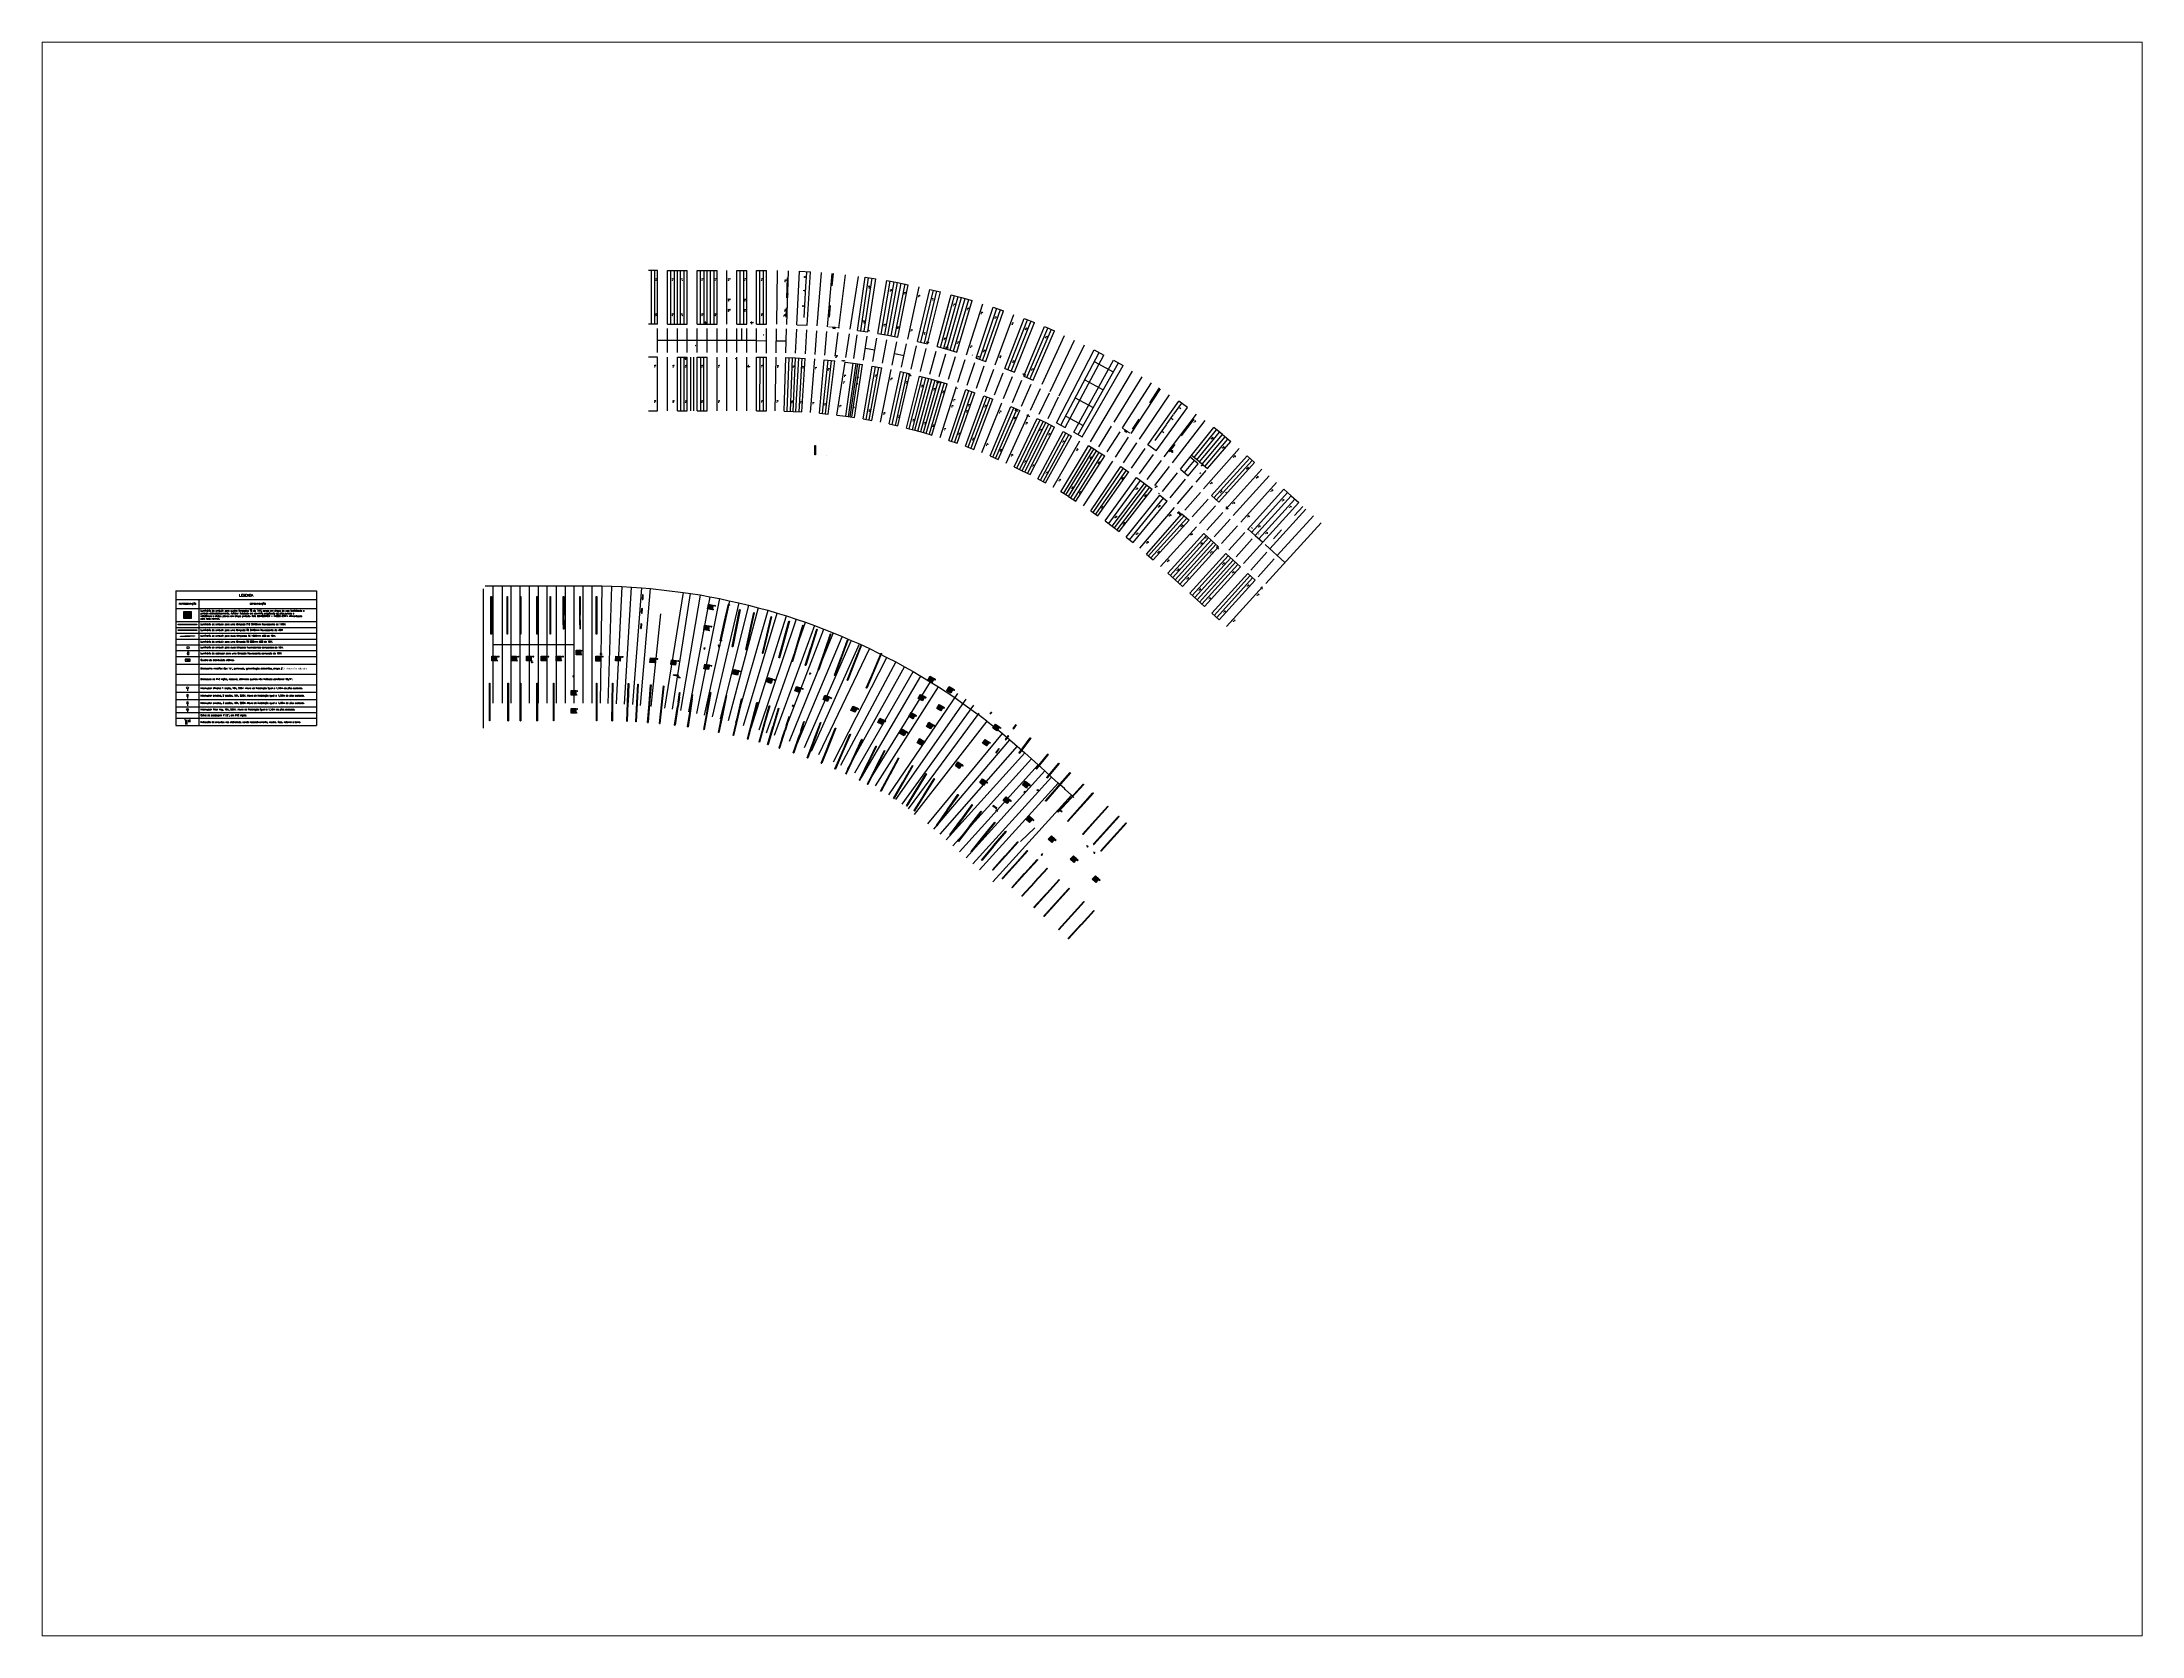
# Paper-space layout 'Layout2' of a CAD drawing. Header units: millimetres. Extents: x 26 to 231, y 20 to 176.
# The model-space entities are those that its viewports show. They can reach past a viewport. Long polylines and large blocks are cut down to what shows.
import ezdxf

# ---------------------------------------------------------------- set-up
doc = ezdxf.new("R2010")
doc.units = ezdxf.units.MM
doc.layers.add('divisória', color=252, linetype='Continuous', lineweight=5)
for name, color, linetype in [('ELE_INTERRUPTORES', 4, 'Continuous'), ('ELE_QUADROS', 4, 'Continuous'), ('IEL - FIAÇÃO', 3, 'Continuous'), ('IEL - LUMINARIA NOVA', 3, 'Continuous'), ('IEL CIRC EMERG', 1, 'Continuous'), ('IEL CIRC NORMAL', 7, 'Continuous'), ('IEL- Texto', 7, 'Continuous'), ('LINHAS AUXILIARES', 7, 'Continuous'), ('LUMINÁRIAS', 2, 'Continuous'), ('TEXTO', 7, 'Continuous')]:
    doc.layers.add(name, color=color, linetype=linetype)
doc.styles.add('Eletrico 0.08', font='romans.shx', dxfattribs={"height": 0.08})
doc.styles.add('Eletrico 2.5', font='romans.shx', dxfattribs={"height": 0.2})

# ---------------------------------------------------------------- blocks, each defined once
blk = doc.blocks.new('T12-2440mm')
at = {"layer": 'LUMINÁRIAS'}
h = blk.add_hatch(dxfattribs=at)
h.set_pattern_fill('NET3', color=256, scale=0.01, style=0)
h.set_pattern_definition([(0, (0.075615, 1.19948), (0, 0.03175), []), (60, (0.075615, 1.19948), (-0.02749630657, 0.015875), []), (120, (0.075615, 1.19948), (-0.02749630657, -0.015875), [])])
h.paths.add_polyline_path([(1900.45, 792.14), (1898.08, 792.14), (1898.08, 792.2), (1900.45, 792.2)])
blk.add_lwpolyline([(1900.45, 792.14), (1898.08, 792.14), (1898.08, 792.2), (1900.45, 792.2)], close=True, dxfattribs=at)
blk = doc.blocks.new('T8-2440mm')
at = {"layer": 'LUMINÁRIAS'}
h = blk.add_hatch(color=256, dxfattribs=at)
h.paths.add_polyline_path([(1900.45, 792.4), (1898.08, 792.4), (1898.08, 792.46), (1900.45, 792.46)])
h.paths.add_polyline_path([(1900.44, 792.42), (1898.09, 792.42), (1898.09, 792.45), (1900.44, 792.45)], flags=16)
for points in [[(1900.45, 792.4), (1898.08, 792.4), (1898.08, 792.46), (1900.45, 792.46)], [(1900.44, 792.42), (1898.09, 792.42), (1898.09, 792.45), (1900.44, 792.45)]]:
    blk.add_lwpolyline(points, close=True, dxfattribs=at)
blk = doc.blocks.new('IEL - LUM 4x16W CIRC NOR ATR')
at = {"layer": 'IEL - LUMINARIA NOVA', "color": 5}
for p, q in [((-0.3, 0.3), (0.3, 0.3)), ((-0.3, -0.3), (-0.3, 0.3)), ((-0.28, 0.28), (0.28, 0.28)), ((-0.28, -0.28), (-0.28, 0.28)), ((0.28, 0.28), (0.28, -0.28)), ((0.3, 0.3), (0.3, -0.3)), ((0.3, -0.3), (-0.3, -0.3)), ((0.28, -0.28), (-0.28, -0.28))]:
    blk.add_line(p, q, dxfattribs=at)
at = {"layer": 'IEL - LUMINARIA NOVA', "color": 4}
for p, q in [((-0.28, 0.23), (0.28, 0.23)), ((-0.28, 0.14), (0.28, 0.14)), ((-0.28, 0.05), (0.28, 0.05)), ((-0.23, 0.28), (-0.23, -0.28)), ((-0.14, 0.28), (-0.14, -0.28)), ((-0.05, 0.28), (-0.05, -0.28)), ((0.05, 0.28), (0.05, -0.28)), ((0.14, 0.28), (0.14, -0.28)), ((0.23, 0.28), (0.23, -0.28)), ((-0.28, -0.05), (0.28, -0.05)), ((-0.28, -0.14), (0.28, -0.14)), ((-0.28, -0.23), (0.28, -0.23))]:
    blk.add_line(p, q, dxfattribs=at)
at = {"layer": 'IEL CIRC NORMAL', "style": 'Eletrico 0.08', "flags": 4}
for tag, p in [('CIRCUITO', (0.33, 0.18)), ('RETORNO', (0.32, -0.3))]:
    blk.add_attdef(tag, p, '', height=0.12, dxfattribs=at)
blk = doc.blocks.new('T5-1200mm')
at = {"layer": 'LUMINÁRIAS'}
blk.add_lwpolyline([(1898.09, 792.63), (1899.29, 792.63), (1899.29, 792.6), (1898.09, 792.6)], close=True, dxfattribs=at)
blk = doc.blocks.new('T8-600mm')
at = {"layer": 'LUMINÁRIAS'}
h = blk.add_hatch(color=256, dxfattribs=at)
h.paths.add_polyline_path([(1905.55, 793.66), (1905.61, 793.66), (1905.61, 794.26), (1905.55, 794.26)])
h.paths.add_polyline_path([(1905.56, 794.25), (1905.6, 794.25), (1905.6, 793.67), (1905.56, 793.67)], flags=16)
for q in [(1905.55, 793.66), (1905.61, 794.26)]:
    blk.add_line((1905.55, 794.26), q, dxfattribs=at)
for points in [[(1905.55, 793.66), (1905.61, 793.66), (1905.61, 794.26), (1905.55, 794.26)], [(1905.56, 794.25), (1905.6, 794.25), (1905.6, 793.67), (1905.56, 793.67)]]:
    blk.add_lwpolyline(points, close=True, dxfattribs=at)
blk = doc.blocks.new('LUM-circ.parede')
at = {"layer": 'LUMINÁRIAS'}
h = blk.add_hatch(color=7, dxfattribs=at)
edge = h.paths.add_edge_path()
edge.add_ellipse((1918.63, 781.41), major_axis=(0, -0.14), ratio=0.357986, start_angle=0, end_angle=360)
at = {"layer": 'LUMINÁRIAS', "color": 4}
blk.add_ellipse((1918.63, 781.41), major_axis=(0, -0.14), ratio=0.357986, dxfattribs=at)
blk = doc.blocks.new('*U14')
at = {"layer": 'ELE_INTERRUPTORES'}
for p, q in [((0, 51), (0, 26)), ((0, 26), (0, 0))]:
    blk.add_line(p, q, dxfattribs=at)
blk.add_circle((0, 38), 12.5, dxfattribs=at)
blk = doc.blocks.new('*U15')
at = {"layer": 'ELE_INTERRUPTORES'}
for p, q in [((0, -25.6988), (0, 0)), ((0, -50.6988), (0, -25.6988))]:
    blk.add_line(p, q, dxfattribs=at)
blk.add_circle((0, -38.1988), 12.5, dxfattribs=at)
blk = doc.blocks.new('interr-1tecla')
at = {"layer": 'ELE_INTERRUPTORES'}
blk.add_line((0.128494, 0), (0, 0), dxfattribs=at)
blk.add_circle((0.190994, 0), 0.0625, dxfattribs=at)
blk = doc.blocks.new('*U17')
at = {"layer": 'ELE_INTERRUPTORES'}
for p, q in [((21, 15), (0, 0)), ((41, 30), (21, 15))]:
    blk.add_line(p, q, dxfattribs=at)
blk.add_circle((31, 23), 12.5, dxfattribs=at)
blk = doc.blocks.new('*U8')
at = {"layer": 'ELE_INTERRUPTORES'}
for p, q in [((25.6988, 0), (0, 0)), ((50.6988, 0), (25.6988, 0))]:
    blk.add_line(p, q, dxfattribs=at)
blk.add_circle((38.1988, 0), 12.5, dxfattribs=at)
blk = doc.blocks.new('*U5')
at = {"layer": 'ELE_INTERRUPTORES'}
blk.add_hatch(color=1, dxfattribs=at).paths.add_polyline_path([(25.6988, 0, 1), (50.6988, 0, 1)])
blk.add_line((25.6988, 0), (0, 0), dxfattribs=at)
blk.add_circle((38.1988, 0), 12.5, dxfattribs=at)
blk = doc.blocks.new('*U19')
blk.add_hatch(color=1).paths.add_polyline_path([(38, -29), (26, -28), (25, -41, 0.198912), (34, -38, 0.198912)])
at = {"layer": 'ELE_INTERRUPTORES'}
for p, q in [((17, -19), (0, 0)), ((26, -28), (17, -19)), ((26, -28), (25, -41)), ((26, -28), (38, -29))]:
    blk.add_line(p, q, dxfattribs=at)
blk.add_circle((26, -28), 12.5, dxfattribs=at)
blk = doc.blocks.new('QDC')
at = {"layer": 'ELE_QUADROS'}
blk.add_hatch(color=10, dxfattribs=at).paths.add_polyline_path([(0, 24), (60, 0), (60, 24)])
for p, q in [((0, 24), (60, 0)), ((0, 24), (0, 0)), ((60, 24), (0, 24)), ((0, 0), (60, 0)), ((60, 0), (60, 24))]:
    blk.add_line(p, q, dxfattribs=at)
blk = doc.blocks.new('IEL - CIRC EM FNT 1R')
at = {"layer": 'IEL - FIAÇÃO', "color": 1}
for p, q in [((-0.09, 0.15), (-0.15, 0.15)), ((-0.09, 0.15), (-0.09, -0.15)), ((0, 0.15), (0, -0.15)), ((0.09, 0.15), (0.09, 0)), ((0.13, 0.15), (0.22, 0.15)), ((0.18, 0.15), (0.18, 0))]:
    blk.add_line(p, q, dxfattribs=at)
at = {"layer": 'IEL CIRC EMERG', "style": 'Eletrico 0.08', "flags": 4}
for tag, p in [('CIR', (-0.11, 0.18)), ('RET', (0.04, -0.15))]:
    blk.add_attdef(tag, p, '', height=0.12, dxfattribs=at)
blk = doc.blocks.new('*U9')
at = {"layer": 'ELE_INTERRUPTORES'}
for p, q in [((26, 0), (0, 0)), ((38, 0), (26, 0)), ((44, 11), (38, 0)), ((38, 0), (44, -11))]:
    blk.add_line(p, q, dxfattribs=at)
blk.add_circle((38, 0), 12.5, dxfattribs=at)
blk = doc.blocks.new('arandela')
at = {"layer": 'LUMINÁRIAS'}
for p, q in [((0, 0), (0.13, 0)), ((0.13, 0), (0.13, 0.19)), ((0.13, -0.19), (0.13, 0))]:
    blk.add_line(p, q, dxfattribs=at)
blk.add_arc((0.13, 0), 0.187, 270, 90, dxfattribs=at)
blk = doc.blocks.new('2x15w embutir')
at = {"layer": 'LUMINÁRIAS'}
blk.add_circle((-0.09, 0), 0.139, dxfattribs=at)
blk = doc.blocks.new('silhueta predio')
at = {"layer": 'LINHAS AUXILIARES'}
for p, q in [((0, 0), (14.74, -0.01)), ((14.74, 0), (15.99, -0.04)), ((15.99, -0.04), (17.24, -0.09)), ((17.24, -0.09), (18.48, -0.15)), ((18.48, -0.15), (19.73, -0.24)), ((19.73, -0.24), (20.88, -0.34)), ((20.88, -0.34), (25.01, -0.82)), ((25.01, -0.82), (25.94, -0.96)), ((25.94, -0.96), (27.15, -1.15)), ((27.15, -1.15), (28.38, -1.37)), ((28.38, -1.37), (29.6, -1.61)), ((29.6, -1.61), (30.82, -1.87)), ((30.82, -1.87), (32.04, -2.14)), ((32.04, -2.14), (33.23, -2.43)), ((33.23, -2.43), (34.46, -2.75)), ((34.46, -2.75), (35.68, -3.08)), ((35.68, -3.08), (36.86, -3.43)), ((36.86, -3.43), (38.05, -3.8)), ((38.05, -3.8), (39.24, -4.18)), ((39.24, -4.18), (40.42, -4.59)), ((40.42, -4.59), (41.59, -5.01)), ((41.59, -5.01), (42.76, -5.45)), ((42.76, -5.45), (43.92, -5.91)), ((43.92, -5.91), (45.07, -6.38)), ((45.07, -6.38), (46.22, -6.87)), ((46.22, -6.87), (47.24, -7.31)), ((47.24, -7.31), (48.51, -7.92)), ((48.51, -7.92), (49.65, -8.48)), ((49.65, -8.48), (50.72, -9.02)), ((50.72, -9.02), (51.83, -9.6)), ((51.83, -9.6), (52.92, -10.2)), ((52.92, -10.2), (54.01, -10.81)), ((54.01, -10.81), (55.01, -11.39)), ((55.01, -11.39), (56.15, -12.09)), ((56.15, -12.09), (57.21, -12.75)), ((57.21, -12.75), (58.18, -13.38)), ((58.18, -13.38), (59.3, -14.1)), ((59.3, -14.1), (60.31, -14.82)), ((60.31, -14.82), (62.23, -16.22)), ((63.33, -17.05), (62.23, -16.22)), ((63.33, -17.05), (64.2, -17.74)), ((64.2, -17.74), (64.41, -17.91)), ((64.41, -17.91), (65.28, -18.61)), ((65.28, -18.61), (66.23, -19.42)), ((66.23, -19.42), (68.11, -21.06)), ((68.11, -21.06), (68.95, -21.82)), ((68.95, -21.82), (69.79, -22.58)), ((69.79, -22.58), (70.63, -23.35)), ((70.63, -23.35), (71.47, -24.11)), ((71.47, -24.11), (72.31, -24.87)), ((73.1, -25.58), (72.31, -24.87)), ((73.2, -25.68), (73.1, -25.58)), ((74, -26.4), (73.2, -25.68)), ((74.31, -26.68), (74, -26.4))]:
    blk.add_line(p, q, dxfattribs=at)

msp = doc.modelspace()

# ---------------------------------------------------------------- linework, layer by layer
at = {"layer": 'divisória'}
for p, q in [((43.59, 50.64), (44.96, 50.5)), ((80.65, 37.84), (81.59, 37.23))]:
    msp.add_line(p, q, dxfattribs=at)
at = {"layer": 'IEL- Texto'}
for p, q in [((-38.77, 17.34), (-21.04, 17.34)), ((-38.77, 17.34), (-38.77, 0.34)), ((-38.77, 16.22), (-21.04, 16.22)), ((-35.87, 16.22), (-35.87, 0.34)), ((-21.04, 17.34), (-21.04, 0.34)), ((-38.77, 15.12), (-21.04, 15.12)), ((-38.77, 13.45), (-21.04, 13.45)), ((-38.77, 12.72), (-21.04, 12.72)), ((-38.77, 11.99), (-21.04, 11.99)), ((-38.77, 11.25), (-21.04, 11.25)), ((-38.77, 10.52), (-21.04, 10.52)), ((-38.77, 9.79), (-21.04, 9.79)), ((-38.77, 9.05), (-21.04, 9.05)), ((-38.75, 8.09), (-21.02, 8.09)), ((-38.75, 6.83), (-21.02, 6.83)), ((-38.75, 5.49), (-21.02, 5.49)), ((-38.75, 4.56), (-21.02, 4.56)), ((-38.75, 3.62), (-21.02, 3.62)), ((-38.75, 2.69), (-21.02, 2.69)), ((-38.77, 0.34), (-21.04, 0.34)), ((-38.77, 0.34), (-21.04, 0.34)), ((-38.77, 0.34), (-21.04, 0.34)), ((-38.77, 0.34), (-21.04, 0.34)), ((-38.75, 1.97), (-21.02, 1.97)), ((-38.75, 1.26), (-21.02, 1.26))]:
    msp.add_line(p, q, dxfattribs=at)
at = {"layer": 'LINHAS AUXILIARES'}
for p, q in [((22, 57.75), (20.87, 57.75)), ((21.25, 50.99), (21.25, 57.75)), ((21.62, 57.75), (21.62, 50.99)), ((22, 50.99), (22, 57.75)), ((23.25, 50.99), (23.25, 57.75)), ((23.25, 57.75), (24.5, 57.75)), ((23.66, 50.99), (23.66, 57.75)), ((24.08, 57.75), (24.08, 50.99)), ((24.5, 50.99), (24.5, 57.75)), ((24.5, 57.75), (25.75, 57.75)), ((24.91, 50.99), (24.91, 57.75)), ((25.33, 57.75), (25.33, 50.99)), ((25.75, 50.99), (25.75, 57.75)), ((27, 50.99), (27, 57.75)), ((27, 57.75), (28.25, 57.75)), ((27.41, 50.99), (27.41, 57.75)), ((27.83, 57.75), (27.83, 50.99)), ((28.25, 50.99), (28.25, 57.75)), ((28.25, 57.75), (29.5, 57.75)), ((28.66, 50.99), (28.66, 57.75)), ((29.08, 57.75), (29.08, 50.99)), ((29.5, 50.99), (29.5, 57.75)), ((30.75, 50.99), (30.75, 57.75)), ((32, 50.99), (32, 57.75)), ((32, 57.75), (33.25, 57.75)), ((32.41, 50.99), (32.41, 57.75)), ((32.83, 57.75), (32.83, 50.99)), ((33.25, 50.99), (33.25, 57.75)), ((34.5, 50.99), (34.5, 57.75)), ((34.5, 57.75), (35.75, 57.75)), ((34.91, 50.99), (34.91, 57.75)), ((35.33, 57.75), (35.33, 50.99)), ((35.75, 50.99), (35.75, 57.75)), ((37.03, 50.98), (37.13, 57.74)), ((38.34, 56.81), (38.27, 54.28)), ((38.31, 50.95), (38.52, 57.71)), ((39.59, 50.9), (39.9, 57.65)), ((39.9, 57.65), (41.28, 57.58)), ((40.63, 54.17), (40.71, 55.68)), ((40.72, 55.71), (40.82, 57.55)), ((40.87, 50.83), (41.28, 57.58)), ((42.15, 50.75), (42.67, 57.48)), ((43.43, 50.63), (44.05, 57.37)), ((44.05, 55.81), (44.2, 57.35)), ((44.88, 50.47), (45.71, 57.2)), ((46.32, 50.34), (47.36, 57)), ((47.25, 50.19), (48.18, 56.89)), ((47.67, 50.13), (48.63, 56.82)), ((48.09, 50.07), (49.09, 56.76)), ((48.18, 56.89), (49.55, 56.69)), ((48.52, 50.01), (49.55, 56.69)), ((49.78, 49.8), (50.92, 56.47)), ((50.2, 49.73), (51.37, 56.39)), ((51.83, 56.3), (50.62, 49.65)), ((50.92, 56.47), (52.28, 56.22)), ((51.04, 49.58), (52.28, 56.22)), ((51.46, 49.5), (52.73, 56.13)), ((53.19, 56.04), (51.88, 49.41)), ((52.28, 56.22), (53.64, 55.95)), ((52.3, 49.33), (53.64, 55.95)), ((53.56, 49.07), (54.99, 55.67)), ((38.24, 51.85), (38.27, 53.02)), ((40.5, 51.8), (40.63, 54.14)), ((43.69, 51.85), (43.83, 53.34)), ((54.81, 48.79), (56.35, 55.36)), ((55.22, 48.69), (56.8, 55.25)), ((57.21, 55.16), (55.64, 48.59)), ((56.05, 48.48), (57.7, 55.04)), ((56.35, 55.36), (57.7, 55.04)), ((57.3, 48.16), (59.04, 54.69)), ((57.7, 48.04), (59.48, 54.57)), ((58.11, 47.93), (59.92, 54.45)), ((58.52, 47.81), (60.37, 54.33)), ((58.94, 47.69), (60.81, 54.2)), ((59.04, 54.69), (60.37, 54.33)), ((59.35, 47.58), (61.26, 54.07)), ((59.76, 47.46), (61.7, 53.94)), ((60.37, 54.33), (61.7, 53.94)), ((60.99, 47.09), (63.03, 53.53)), ((62.21, 46.69), (64.35, 53.1)), ((64.35, 53.1), (65.66, 52.65)), ((22, 50.99), (20.87, 50.99)), ((22, 47.39), (22, 50.41)), ((23.25, 50.99), (24.5, 50.99)), ((23.25, 47.39), (23.25, 50.41)), ((24.5, 50.99), (25.75, 50.99)), ((24.5, 47.39), (24.5, 50.41)), ((25.75, 47.39), (25.75, 50.41)), ((27, 50.99), (28.25, 50.99)), ((27, 47.39), (27, 50.41)), ((28.25, 50.99), (29.5, 50.99)), ((28.25, 47.39), (28.25, 50.41)), ((29.5, 47.39), (29.5, 50.41)), ((30.75, 47.39), (30.75, 50.41)), ((32, 50.99), (33.25, 50.99)), ((32, 47.39), (32, 50.41)), ((32.62, 48.9), (32.62, 50.41)), ((33.25, 47.39), (33.25, 50.41)), ((34.5, 50.99), (35.75, 50.99)), ((34.5, 47.39), (34.5, 50.41)), ((35.75, 47.3), (35.75, 50.41)), ((36.97, 47.37), (37.02, 50.4)), ((38.2, 47.35), (38.29, 50.37)), ((39.59, 50.9), (40.87, 50.83)), ((64.78, 52.95), (62.61, 46.55)), ((65.22, 52.8), (63.01, 46.41)), ((63.42, 46.28), (65.66, 52.65)), ((64.62, 45.84), (66.96, 52.19)), ((65.82, 45.39), (68.26, 51.7)), ((66.22, 45.23), (68.69, 51.53)), ((69.12, 51.36), (66.62, 45.08)), ((67.02, 44.92), (69.55, 51.19)), ((68.2, 44.43), (70.83, 50.66)), ((68.26, 51.7), (69.55, 51.19)), ((68.59, 44.26), (71.25, 50.48)), ((70.83, 50.66), (72.1, 50.11)), ((23.25, 48.9), (22, 48.9)), ((24.5, 48.9), (23.25, 48.9)), ((25.75, 48.9), (24.5, 48.9)), ((27, 48.9), (25.75, 48.9)), ((28.25, 48.9), (27, 48.9)), ((29.5, 48.9), (28.25, 48.9)), ((30.75, 48.9), (29.5, 48.9)), ((32, 48.9), (30.75, 48.9)), ((33.25, 48.9), (32, 48.9)), ((34.5, 48.9), (33.25, 48.9)), ((34.5, 48.9), (35.75, 48.85)), ((37, 48.88), (38.24, 48.86)), ((39.42, 47.3), (39.56, 50.32)), ((40.65, 47.24), (40.83, 50.24)), ((41.87, 47.15), (42.1, 50.15)), ((43.1, 47.07), (43.37, 50.06)), ((44.43, 46.92), (44.8, 49.91)), ((45.77, 46.76), (46.23, 49.77)), ((46.75, 46.63), (47.17, 49.64)), ((47.25, 50.19), (48.52, 50.01)), ((47.97, 46.45), (48.43, 49.45)), ((48.2, 47.95), (49.43, 47.74)), ((49.18, 46.25), (49.68, 49.22)), ((49.78, 49.8), (51.04, 49.58)), ((50.38, 46.04), (50.94, 49.01)), ((51.04, 49.58), (52.3, 49.33)), ((51.59, 45.8), (52.19, 48.76)), ((52.79, 45.55), (53.43, 48.5)), ((53.99, 45.28), (54.67, 48.22)), ((54.81, 48.79), (56.05, 48.48)), ((55.18, 44.99), (55.91, 47.92)), ((56.05, 48.48), (56.05, 48.48)), ((57.3, 48.16), (58.52, 47.81)), ((58.52, 47.81), (59.76, 47.46)), ((71.68, 50.29), (68.99, 44.09)), ((69.38, 43.92), (72.1, 50.11)), ((70.55, 43.4), (73.36, 49.54)), ((71.53, 42.47), (74.62, 48.96)), ((72.36, 38.52), (77.1, 47.73)), ((72.68, 41.92), (75.87, 48.35)), ((77.1, 47.73), (78.33, 47.08)), ((22, 46.81), (20.87, 46.81)), ((22, 40.05), (22, 46.81)), ((23.25, 40.05), (23.25, 46.81)), ((24.5, 40.05), (24.5, 46.81)), ((24.5, 46.81), (25.75, 46.81)), ((24.91, 46.81), (24.91, 40.05)), ((25.33, 46.81), (25.33, 40.05)), ((25.75, 40.05), (25.75, 46.81)), ((26.16, 46.81), (26.16, 40.05)), ((26.58, 40.05), (26.58, 46.81)), ((27, 40.05), (27, 46.81)), ((27, 46.81), (28.25, 46.81)), ((27.41, 46.81), (27.41, 40.05)), ((27.83, 40.05), (27.83, 46.81)), ((28.25, 40.05), (28.25, 46.81)), ((29.5, 40.05), (29.5, 46.81)), ((30.75, 40.05), (30.75, 46.81)), ((32, 40.05), (32, 46.81)), ((33.25, 40.05), (33.25, 46.81)), ((34.5, 40.05), (34.5, 46.81)), ((34.5, 46.81), (35.74, 46.81)), ((34.91, 40.05), (34.93, 46.81)), ((35.33, 46.81), (35.33, 40.05)), ((35.75, 40.05), (35.75, 46.81)), ((36.86, 40.04), (36.96, 46.79)), ((37.97, 40.01), (38.18, 46.77)), ((38.18, 46.77), (39.4, 46.72)), ((38.34, 40), (38.59, 46.76)), ((38.99, 46.74), (38.72, 39.99)), ((39.09, 39.97), (39.4, 46.72)), ((39.4, 46.72), (40.61, 46.66)), ((39.46, 39.95), (39.82, 46.7)), ((40.21, 46.68), (39.83, 39.93)), ((40.2, 39.91), (40.61, 46.66)), ((41.31, 39.83), (41.83, 46.58)), ((42.42, 39.74), (43.04, 46.49)), ((43.48, 46.44), (42.79, 39.7)), ((43.04, 46.49), (44.36, 46.34)), ((43.92, 46.39), (43.16, 39.67)), ((43.53, 39.63), (44.36, 46.34)), ((44.64, 39.5), (45.68, 46.19)), ((45.68, 46.19), (46.67, 46.05)), ((45.74, 39.36), (46.67, 46.05)), ((46.11, 39.3), (47.08, 45.99)), ((46.29, 39.28), (47.27, 45.97)), ((47.48, 45.94), (46.48, 39.25)), ((46.67, 46.05), (47.88, 45.88)), ((46.84, 39.2), (47.88, 45.88)), ((47.94, 39.02), (49.08, 45.68)), ((48.31, 38.95), (49.48, 45.61)), ((49.88, 45.53), (48.68, 38.89)), ((49.04, 38.82), (50.28, 45.47)), ((49.08, 45.68), (50.28, 45.46)), ((50.13, 38.61), (51.47, 45.24)), ((51.89, 47.28), (53.11, 47.03)), ((56.36, 44.67), (57.14, 47.58)), ((57.55, 44.36), (58.36, 47.25)), ((58.73, 44.02), (59.59, 46.91)), ((59.9, 43.65), (60.81, 46.53)), ((61.07, 43.28), (62.02, 46.14)), ((62.21, 46.69), (63.42, 46.28)), ((62.23, 42.88), (63.23, 45.73)), ((63.38, 42.46), (64.42, 45.3)), ((65.82, 45.39), (67.02, 44.92)), ((72.9, 38.23), (77.72, 47.41)), ((73.45, 37.95), (78.33, 47.08)), ((74.52, 37.36), (79.55, 46.42)), ((75.06, 37.06), (80.15, 46.08)), ((75.59, 36.76), (80.75, 45.74)), ((77.11, 46.26), (79.51, 44.95)), ((79.55, 46.42), (80.75, 45.74)), ((51.23, 38.38), (52.67, 44.99)), ((51.59, 38.3), (53.06, 44.9)), ((53.46, 44.81), (51.97, 38.21)), ((52.31, 38.13), (53.85, 44.72)), ((52.67, 44.98), (53.86, 44.72)), ((53.4, 37.87), (55.04, 44.43)), ((53.75, 37.78), (55.43, 44.33)), ((55.82, 44.22), (54.11, 37.69)), ((54.47, 37.59), (56.21, 44.11)), ((54.83, 37.49), (56.61, 44.01)), ((55.04, 44.43), (56.21, 44.12)), ((57, 43.91), (55.19, 37.4)), ((55.55, 37.3), (57.39, 43.8)), ((55.9, 37.19), (57.78, 43.69)), ((56.21, 44.12), (57.39, 43.8)), ((58.17, 43.57), (56.26, 37.09)), ((56.62, 36.99), (58.56, 43.46)), ((57.39, 43.8), (58.56, 43.46)), ((57.68, 36.66), (59.72, 43.1)), ((58.74, 36.31), (60.88, 42.73)), ((59.09, 36.19), (61.27, 42.59)), ((61.65, 42.46), (59.45, 36.07)), ((60.88, 42.73), (62.03, 42.33)), ((64.53, 42.04), (65.62, 44.85)), ((65.67, 41.58), (66.8, 44.38)), ((66.8, 41.11), (67.98, 43.9)), ((67.93, 40.63), (69.15, 43.39)), ((68.2, 44.43), (69.38, 43.92)), ((69.05, 40.13), (70.31, 42.87)), ((75.91, 43.97), (78.24, 42.7)), ((76.65, 36.14), (81.95, 45.04)), ((79.61, 38.6), (83.14, 44.32)), ((80.68, 37.89), (84.31, 43.59)), ((81.75, 37.19), (85.47, 42.83)), ((84.13, 41.06), (85.35, 42.92)), ((20.87, 40.05), (22, 40.05)), ((24.5, 40.05), (25.75, 40.05)), ((27, 40.05), (28.25, 40.05)), ((34.5, 40.05), (35.75, 40.05)), ((37.97, 40.01), (39.09, 39.97)), ((39.09, 39.97), (40.2, 39.91)), ((59.8, 35.95), (62.03, 42.33)), ((60.85, 35.58), (63.18, 41.92)), ((61.19, 35.44), (63.56, 41.78)), ((63.94, 41.64), (61.54, 35.31)), ((61.89, 35.18), (64.32, 41.5)), ((62.92, 34.77), (65.45, 41.04)), ((63.18, 41.92), (64.32, 41.5)), ((63.95, 34.35), (66.58, 40.58)), ((64.3, 34.2), (66.95, 40.42)), ((67.32, 40.26), (64.64, 34.05)), ((64.98, 33.91), (67.7, 40.1)), ((66.58, 40.58), (67.7, 40.1)), ((70.17, 39.62), (71.46, 42.33)), ((71.27, 39.07), (72.61, 41.79)), ((74.71, 41.68), (76.97, 40.44)), ((82.82, 36.48), (86.62, 42.06)), ((83.87, 35.75), (87.76, 41.27)), ((84.91, 35), (88.89, 40.47)), ((87.14, 39.6), (88.14, 41)), ((88.89, 40.47), (87.76, 41.27)), ((42.42, 39.74), (43.53, 39.63)), ((44.64, 39.5), (45.74, 39.36)), ((45.74, 39.36), (46.84, 39.2)), ((47.94, 39.02), (49.04, 38.82)), ((51.23, 38.38), (52.31, 38.13)), ((53.4, 37.87), (54.47, 37.59)), ((54.47, 37.59), (55.55, 37.3)), ((55.55, 37.3), (56.62, 36.99)), ((65.99, 33.45), (68.81, 39.6)), ((67, 32.98), (69.92, 39.09)), ((67.34, 32.82), (70.28, 38.91)), ((70.64, 38.73), (67.67, 32.66)), ((68.01, 32.49), (71.01, 38.55)), ((68.34, 32.33), (71.37, 38.37)), ((71.73, 38.18), (68.67, 32.16)), ((69, 31.99), (72.09, 38)), ((69.92, 39.09), (71.01, 38.55)), ((69.99, 31.47), (73.17, 37.44)), ((70.31, 31.3), (73.53, 37.24)), ((71.01, 38.55), (72.09, 38)), ((72.36, 38.52), (73.45, 37.95)), ((73.17, 37.44), (74.24, 36.84)), ((73.51, 39.38), (75.69, 38.19)), ((74.52, 37.36), (75.59, 36.76)), ((77.7, 35.5), (79.29, 38.09)), ((78.74, 34.85), (80.36, 37.4)), ((81.93, 37.74), (82.76, 39)), ((84.78, 36.29), (86.2, 38.28)), ((85.94, 34.24), (90, 39.64)), ((86.21, 38.3), (87.12, 39.57)), ((86.96, 33.46), (91.11, 38.8)), ((87.97, 32.67), (92.19, 37.94)), ((88.13, 36.9), (89.71, 39)), ((89.72, 34.15), (92.55, 37.65)), ((90.06, 33.87), (92.91, 37.36)), ((93.27, 37.07), (92.19, 37.94)), ((41.86, 35.65), (41.92, 35.65)), ((43.34, 34.45), (43.34, 34.43)), ((58.74, 36.31), (59.8, 35.95)), ((60.85, 35.58), (61.89, 35.18)), ((73.88, 37.04), (70.64, 31.12)), ((70.97, 30.94), (74.24, 36.85)), ((71.94, 30.39), (75.3, 36.25)), ((72.9, 29.83), (76.36, 35.64)), ((76.7, 35.43), (73.22, 29.64)), ((73.53, 29.45), (77.05, 35.22)), ((73.85, 29.25), (77.4, 35.01)), ((74.17, 29.06), (77.74, 34.79)), ((78.08, 34.58), (74.48, 28.86)), ((77.4, 35.01), (76.36, 35.64)), ((77.4, 35.01), (78.43, 34.36)), ((79.77, 34.18), (81.43, 36.7)), ((80.79, 33.5), (82.49, 36)), ((81.8, 32.8), (83.54, 35.27)), ((82.8, 32.09), (84.57, 34.53)), ((84.91, 35), (83.87, 35.75)), ((86.6, 34.87), (87.3, 35.8)), ((90.4, 33.6), (93.27, 37.07)), ((90.74, 33.32), (93.62, 36.77)), ((90.91, 30.18), (95.38, 35.27)), ((91.07, 33.03), (93.97, 36.47)), ((91.41, 32.75), (94.32, 36.17)), ((93.27, 37.07), (94.32, 36.17)), ((63.95, 34.35), (64.98, 33.91)), ((67, 32.98), (68.01, 32.49)), ((68.01, 32.49), (69, 31.99)), ((74.8, 28.66), (78.43, 34.36)), ((75.73, 28.06), (79.45, 33.7)), ((76.66, 27.43), (80.46, 33.02)), ((76.96, 27.22), (80.79, 32.79)), ((81.13, 32.55), (77.27, 27.01)), ((77.57, 26.8), (81.46, 32.33)), ((80.46, 33.02), (81.46, 32.32)), ((83.78, 31.36), (85.6, 33.77)), ((84.75, 30.6), (86.61, 33)), ((85.72, 29.86), (87.61, 32.21)), ((87.97, 32.67), (88.96, 31.85)), ((89.7, 33.78), (88.46, 32.26)), ((88.97, 31.86), (90.21, 33.37)), ((90.21, 33.37), (89.19, 34.19)), ((90.4, 33.6), (89.38, 34.42)), ((89.95, 31.03), (91.22, 32.53)), ((90.4, 33.6), (91.41, 32.75)), ((91.88, 29.35), (96.41, 34.35)), ((92.19, 29.07), (96.72, 34.07)), ((92.5, 28.79), (97.03, 33.79)), ((92.81, 28.52), (97.34, 33.51)), ((93.7, 27.64), (98.27, 32.67)), ((94.65, 26.82), (99.19, 31.83)), ((96.41, 34.35), (97.34, 33.51)), ((69.99, 31.47), (70.97, 30.94)), ((73.85, 29.25), (72.9, 29.83)), ((73.85, 29.25), (74.8, 28.66)), ((78.48, 26.15), (82.45, 31.62)), ((78.93, 25.82), (82.94, 31.26)), ((79.37, 25.49), (83.43, 30.89)), ((79.67, 25.26), (83.76, 30.65)), ((84.08, 30.4), (79.96, 25.04)), ((80.26, 24.81), (84.4, 30.16)), ((81.14, 24.12), (85.36, 29.4)), ((82.45, 31.62), (83.43, 30.89)), ((83.43, 30.89), (84.4, 30.16)), ((85.36, 29.4), (86.3, 28.63)), ((86.67, 29.08), (88.6, 31.41)), ((87.61, 28.29), (89.56, 30.58)), ((88.54, 27.49), (90.52, 29.75)), ((91.88, 29.35), (92.81, 28.52)), ((95.58, 25.98), (100.12, 30.99)), ((96.46, 25.09), (101.04, 30.15)), ((96.97, 24.72), (101.51, 29.73)), ((97.43, 24.31), (101.97, 29.31)), ((101.04, 30.15), (101.97, 29.31)), ((101.97, 29.31), (102.9, 28.48)), ((76.66, 27.43), (77.57, 26.8)), ((81.57, 23.77), (85.83, 29.02)), ((82, 23.42), (86.3, 28.63)), ((82.85, 22.71), (87.24, 27.85)), ((83.7, 21.98), (88.17, 27.06)), ((83.97, 21.73), (88.47, 26.79)), ((84.25, 21.48), (88.77, 26.52)), ((88.17, 27.06), (89.07, 26.24)), ((89.45, 26.67), (91.48, 28.9)), ((90.38, 25.83), (92.41, 28.07)), ((91.31, 24.99), (93.34, 27.23)), ((95.94, 20.8), (102.9, 28.48)), ((97.89, 23.88), (102.43, 28.89)), ((99.28, 22.62), (103.82, 27.64)), ((100.2, 21.78), (104.75, 26.8)), ((102.39, 26.84), (103.43, 27.99)), ((78.48, 26.15), (79.37, 25.49)), ((79.37, 25.49), (80.26, 24.81)), ((81.14, 24.12), (82, 23.42)), ((84.53, 21.23), (89.07, 26.24)), ((85.45, 20.4), (89.99, 25.4)), ((86.38, 19.56), (90.92, 24.57)), ((86.69, 19.28), (91.23, 24.28)), ((91.54, 24), (87, 19)), ((90.92, 24.56), (91.85, 23.73)), ((92.24, 24.16), (94.26, 26.39)), ((93.16, 23.32), (95.19, 25.55)), ((94.09, 22.48), (96.12, 24.71)), ((95.01, 21.64), (97.04, 23.88)), ((96.5, 25.14), (97.43, 24.31)), ((97.43, 24.31), (98.36, 23.47)), ((98.74, 18.26), (105.73, 25.91)), ((99.72, 23.89), (100.73, 25.01)), ((83.7, 21.98), (84.53, 21.23)), ((87.31, 18.72), (91.85, 23.73)), ((87.62, 18.44), (92.15, 23.45)), ((87.95, 18.21, 0), (92.46, 23.17)), ((88.23, 17.88), (92.77, 22.89)), ((89.16, 17.04), (93.7, 22.05)), ((89.47, 16.76), (94.01, 21.77)), ((94.32, 21.49), (89.78, 16.48)), ((90.09, 16.2), (94.62, 21.21)), ((91.85, 23.73), (92.77, 22.89)), ((93.7, 22.05), (94.62, 21.21)), ((94.62, 21.21), (95.55, 20.37)), ((96.87, 19.96), (98.89, 22.2)), ((97.79, 19.12), (99.82, 21.36)), ((98.67, 23.18), (101.16, 20.91)), ((86.38, 19.56), (87.31, 18.72)), ((87.31, 18.72), (88.23, 17.88)), ((90.39, 15.92), (94.93, 20.93)), ((95.24, 20.65), (90.7, 15.64)), ((91.01, 15.36), (95.55, 20.37)), ((91.94, 14.52), (96.48, 19.53)), ((92.25, 14.24), (96.79, 19.25)), ((97.09, 18.97), (92.56, 13.96)), ((92.86, 13.68), (97.4, 18.69)), ((96.48, 19.53), (97.4, 18.69)), ((1.25, 3.17), (1.25, 17.96)), ((2.39, 17.96), (2.39, 3.17)), ((3.52, 3.17), (3.52, 17.96)), ((4.65, 3.17), (4.65, 17.96)), ((5.79, 17.96), (5.79, 3.17)), ((6.92, 17.96), (6.92, 3.17)), ((8.06, 3.17), (8.06, 17.96)), ((9.19, 17.96), (9.19, 3.17)), ((10.32, 17.96), (10.32, 3.17)), ((11.46, 3.17), (11.46, 17.96)), ((12.59, 17.96), (12.59, 3.17)), ((13.73, 3.17), (13.73, 17.96)), ((14.97, 17.95), (14.75, 3.16)), ((15.77, 3.14), (16.22, 17.92)), ((17.47, 17.87), (16.79, 3.1)), ((17.81, 3.05), (18.71, 17.8)), ((19.96, 17.72), (18.82, 2.98)), ((19.84, 2.89), (21.11, 17.62)), ((25.24, 17.13), (22.88, 2.54)), ((23.89, 2.39), (26.17, 17)), ((27.38, 16.8), (24.9, 2.23)), ((28.61, 16.58), (25.9, 2.05)), ((29.83, 16.35), (26.91, 1.85)), ((31.06, 16.09), (27.9, 1.64)), ((89.16, 17.04), (90.09, 16.2)), ((90.09, 16.2), (91.01, 15.36)), ((93.79, 12.84), (98.35, 17.83)), ((22.36, 14.45), (21.14, 2.76)), ((32.27, 15.81), (28.9, 1.42)), ((33.46, 15.52), (29.89, 1.18)), ((34.69, 15.21), (30.89, 0.92)), ((35.91, 14.87), (31.85, 0.65)), ((32.84, 0.36), (37.09, 14.53)), ((33.82, 0.06), (38.28, 14.16)), ((39.47, 13.77), (34.79, -0.25)), ((35.76, -0.58), (40.65, 13.37)), ((91.94, 14.52), (92.86, 13.68)), ((41.82, 12.95), (36.72, -0.93)), ((37.67, -1.29), (42.99, 12.51)), ((44.15, 12.05), (38.62, -1.66)), ((39.56, -2.05), (45.29, 11.54)), ((46.45, 11.08), (40.5, -2.46)), ((41.43, -2.88), (47.47, 10.63)), ((1.25, 10.56), (2.39, 10.56)), ((2.39, 10.56), (3.52, 10.56)), ((3.52, 10.56), (4.65, 10.56)), ((4.65, 10.56), (5.79, 10.56)), ((5.79, 10.56), (6.92, 10.56)), ((6.92, 10.56), (8.06, 10.56)), ((8.06, 10.56), (9.19, 10.56)), ((9.19, 10.56), (10.32, 10.56)), ((10.32, 10.56), (11.46, 10.56)), ((42.35, -3.31), (48.74, 10.03)), ((44.18, -4.22), (50.95, 8.94)), ((52.06, 8.36), (45.09, -4.69)), ((45.98, -5.18), (53.15, 7.76)), ((54.24, 7.15), (46.87, -5.68)), ((47.75, -6.2), (55.24, 6.56)), ((56.39, 5.87), (48.62, -6.73)), ((49.49, -7.27), (57.44, 5.21)), ((51.19, -8.4), (59.87, 4.37)), ((60.9, 3.66), (52.03, -8.98)), ((52.86, -9.58), (61.91, 2.93)), ((53.67, -10.18), (62.6, 1.92)), ((63.56, 0.9), (54.37, -10.86)), ((56.09, -12.06), (65.51, -0.66)), ((56.87, -12.72), (66.46, -1.46)), ((57.65, -13.38), (67.41, -2.28)), ((58.4, -14.06), (68.34, -3.11)), ((59.25, -14.83), (69.18, -3.87)), ((60.08, -15.58), (70.02, -4.63)), ((60.93, -16.35), (70.86, -5.39)), ((61.77, -17.11), (71.7, -6.15)), ((72.54, -6.91), (62.61, -17.87)), ((74.23, -8.45), (64.29, -19.39)), ((67.8, -14.3), (69.59, -12.56))]:
    msp.add_line(p, q, dxfattribs=at)
for points in [[(41.86, 35.65), (41.92, 35.65), (41.92, 34.47), (41.86, 34.47)], [(41.87, 35.64), (41.9, 35.64), (41.9, 34.47), (41.87, 34.47)]]:
    msp.add_lwpolyline(points, close=True, dxfattribs=at)
at = {"layer": 'LUMINÁRIAS'}
msp.add_lwpolyline([(0, 17.6), (0, 0)], dxfattribs=at)

# ---------------------------------------------------------------- block references
at = {"layer": 'ELE_INTERRUPTORES'}
for name, p, xscale, yscale, zscale, rotation in [('*U15', (28.03, 50.99), -0.005, 0.005, 0.005, 180), ('*U15', (33.87, 50.99), -0.005, 0.005, 0.005, 180), ('*U15', (38.24, 52.11), -0.005, 0.005, 0.005, 270), ('*U15', (56.05, 48.48), -0.005, 0.005, 0.005, 166.7293300773533), ('*U15', (58.46, 47.82), -0.005, 0.005, 0.005, 164.8035639147162), ('*U14', (25.53, 46.81), -0.005, 0.005, 0.005, 180), ('*U14', (33.28, 45.62), -0.005, 0.005, 0.005, 270), ('*U14', (53.86, 44.72), -0.005, 0.005, 0.005, 166.6825639999071), ('*U8', (57.4, 43.8), 0.005000000000000001, 0.005000000000000001, 0.005000000000000001, 253.992150892276), ('*U15', (68.2, 44.43), -0.005, 0.005, 0.005, 156.9757287307967), ('*U8', (67.32, 40.26), 0.005, 0.005, 0.005, 246.2350378544777), ('*U8', (68.81, 39.6), 0.004999999999999999, 0.004999999999999999, 0.004999999999999999, 245.3945122210725), ('*U17', (86.72, 35.03), -0.005, 0.005, 0.005, 180), ('*U8', (87.92, 27.28), 0.005000000000000001, 0.005000000000000001, 0.005000000000000001, 229.6583477192607), ('*U8', (88.09, 27.13), 0.005000000000000001, 0.005000000000000001, 0.005000000000000001, 229.6583477192607), ('*U8', (93.73, 27.66), -0.005, 0.005, 0.005, 228.5675175924149), ('*U19', (92.77, 22.89), 0.005000000000000001, 0.005000000000000001, 0.005000000000000001, 275.6383333331913), ('*U5', (98.33, 17.85), -0.005000000000000002, 0.005000000000000001, 0.005, 47.8191666663994), ('*U8', (29.71, 10.17), -0.004660357131833132, 0.004660357131833132, 0.004660357131833132, 257.6572573384917), ('*U8', (-37.3, 3.76, 0), -0.01, 0.01, 0.01, 270), ('*U9', (-37.3, 2.83, 0), -0.01, 0.01, 0.01, 270), ('*U5', (-37.3, 1.99, 0), 0.01, 0.01, 0.01, 90)]:
    msp.add_blockref(name, p, dxfattribs=dict(at, xscale=xscale, yscale=yscale, zscale=zscale, rotation=rotation))
at = {"layer": 'ELE_QUADROS', "xscale": 0.005, "yscale": 0.005, "zscale": 0.005}
for p, rotation in [((44.11, 50.46), 354.1471900133585), ((80.93, 37.51), 327.1018353334369)]:
    msp.add_blockref('QDC', p, dxfattribs=dict(at, rotation=rotation))
at = {"layer": 'ELE_QUADROS', "xscale": 0.01, "yscale": 0.01, "zscale": 0.01}
msp.add_blockref('QDC', (-37.6, 8.46), dxfattribs=at)
at = {"layer": 'IEL- Texto', "xscale": 2, "yscale": 2, "zscale": 2}
msp.add_blockref('IEL - CIRC EM FNT 1R', (-37.38, 0.76), dxfattribs=at)
at = {"layer": 'LINHAS AUXILIARES'}
msp.add_blockref('silhueta predio', (0.23, 17.96), dxfattribs=at)
for name, p, rotation in [('T8-600mm', (-1927.07, -669.07), 356.7778505570257), ('T8-600mm', (-1927.17, -670.77), 356.7778505565368), ('T8-600mm', (-1927.41, -672.35), 356.7667844292486), ('T8-600mm', (593.81, -1977.57), 83.39446756746955), ('LUM-circ.parede', (-1967.89, 405.49), 326.6068472222047), ('T8-600mm', (-1945.82, 458.41), 324.5562933706551), ('T8-600mm', (-1947.97, 455.39), 324.5562933706983), ('T8-600mm', (-1946.79, 457.04), 324.5562933705868), ('T8-600mm', (594.48, 1985.26), 232.5066802046613)]:
    msp.add_blockref(name, p, dxfattribs=dict(at, rotation=rotation))
at = {"layer": 'LUMINÁRIAS'}
for name, p, rotation in [('T12-2440mm', (793.18, -1883.81), 90), ('T12-2440mm', (795.22, -1883.81), 90), ('T12-2440mm', (796.88, -1883.81), 90), ('T12-2440mm', (798.97, -1883.81), 90), ('T12-2440mm', (800.63, -1883.81), 90), ('T12-2440mm', (802.3, -1883.81), 90), ('T12-2440mm', (804.38, -1883.81), 90), ('T12-2440mm', (806.47, -1883.81), 90), ('T12-2440mm', (793.18, -1886.2), 90), ('T12-2440mm', (795.22, -1886.2), 90), ('T12-2440mm', (796.88, -1886.2), 90), ('T12-2440mm', (798.97, -1886.2), 90), ('T12-2440mm', (800.63, -1886.2), 90), ('T5-1200mm', (802.73, -1885.04), 90), ('T5-1200mm', (802.77, -1885.6), 90), ('T5-1200mm', (804.81, -1885.04), 90), ('T5-1200mm', (804.85, -1885.6), 90), ('T12-2440mm', (806.47, -1886.2), 90), ('T12-2440mm', (399.14, -2012.33), 77.68749240574114), ('T12-2440mm', (399.65, -2010), 77.68749240574114), ('T12-2440mm', (442.79, -2002.67), 78.86986796871764), ('T12-2440mm', (403.24, -2011.01), 77.69841800583919), ('T12-2440mm', (365.74, -2018.35), 76.57757830661713), ('T12-2440mm', (303.66, -2028.31), 74.76848530955718), ('T12-2440mm', (1861.94, 805.26), 180), ('T8-2440mm', (1861.95, 804.8), 180), ('T5-1200mm', (1861.08, 804.22), 180), ('T5-1200mm', (1861.65, 804.26), 180), ('T12-2440mm', (442.33, -2005.01), 78.86986796871764), ('T12-2440mm', (402.73, -2013.34), 77.69841800583919), ('T12-2440mm', (365.19, -2020.67), 76.57757830661713), ('T12-2440mm', (303.03, -2030.62), 74.76848530955718), ('T12-2440mm', (263.11, -2036.08), 73.6018364027506), ('T12-2440mm', (263.79, -2033.78), 73.6018364027506), ('T12-2440mm', (223.44, -2038.47), 72.42465277793532), ('T12-2440mm', (183.2, -2042.32), 71.25296551486929), ('T12-2440mm', (132.8, -2045.97), 69.78835069441804), ('interr-1tecla', (27.9, 9.91), 80.80019431104238), ('T12-2440mm', (222.72, -2040.75), 72.42465277793532), ('T12-2440mm', (182.43, -2044.59), 71.25296551486929), ('T12-2440mm', (131.98, -2048.22), 69.78835069441804), ('T12-2440mm', (91.56, -2050.19), 68.61666343131829), ('T12-2440mm', (92.43, -2047.97), 68.61666343131829), ('T12-2440mm', (31.81, -2049.41), 66.85912870968914), ('T12-2440mm', (792.99, -1894.75), 90), ('T12-2440mm', (795.32, -1894.75), 90), ('T12-2440mm', (796.88, -1894.75), 90), ('T8-2440mm', (799.23, -1894.75), 90), ('T12-2440mm', (801.05, -1894.75), 90), ('T12-2440mm', (806.48, -1894.75), 90), ('T12-2440mm', (779.26, -1906.69), 89.12123263889389), ('T12-2440mm', (732.14, -1925.62), 87.65661781823903), ('T8-2440mm', (703.88, -1936.42), 86.77745652465936), ('T12-2440mm', (662.37, -1951.08), 85.51778480751993), ('T12-2440mm', (616.5, -1966.15), 84.13227126516314), ('interr-1tecla', (24.88, 6.4), 172.9698611111199), ('interr-1tecla', (41.18, 6.73), 71.79389248058372), ('T12-2440mm', (30.87, -2051.61), 66.85912870968914), ('T12-2440mm', (792.99, -1897.14), 90), ('T12-2440mm', (795.32, -1897.14), 90), ('T12-2440mm', (796.88, -1897.14), 90), ('T12-2440mm', (798.97, -1897.14), 90), ('T12-2440mm', (801.05, -1897.14), 90), ('T12-2440mm', (806.48, -1897.14), 90), ('T12-2440mm', (779.23, -1909.08), 89.12123263889389), ('T12-2440mm', (732.04, -1928.01), 87.65661781823903), ('T12-2440mm', (703.49, -1938.79), 86.77745652477336), ('T12-2440mm', (662.18, -1953.46), 85.51778480751993), ('T12-2440mm', (616.25, -1968.53), 84.13227126516314), ('T12-2440mm', (514.97, -1996.96), 81.15197030003677), ('T5-1200mm', (515.8, -1994.67), 81.15197030010816), ('T5-1200mm', (515.84, -1994.11), 81.15197030010816), ('T5-1200mm', (534.83, -1990.54), 81.65171006868816), ('T5-1200mm', (534.86, -1989.97), 81.65171006868816), ('T12-2440mm', (480.25, -2004.3), 80.04100759428653), ('T8-2440mm', (431.03, -2015.6), 78.57749330474891), ('T8-2440mm', (386.37, -2024.71), 77.25787326414311), ('T12-2440mm', (330.83, -2034.27), 75.64502170662031), ('T12-2440mm', (290.99, -2040.27), 74.48279525638152), ('T12-2440mm', (534.02, -1992.82), 81.6517100695174), ('T12-2440mm', (479.84, -2006.65), 80.04100759428653), ('T12-2440mm', (430.3, -2017.89), 78.5774933051566), ('T8-2440mm', (385.84, -2027.04), 77.25787326395985), ('T12-2440mm', (330.23, -2036.58), 75.64502170662031), ('T8-2440mm', (290.6, -2042.64), 74.48279525613859), ('T12-2440mm', (260, -2046.57), 73.60127517141919), ('T12-2440mm', (260.68, -2044.28), 73.60127517141919), ('T5-1200mm', (220.58, -2049.05), 72.42465277771404), ('T5-1200mm', (220.71, -2048.5), 72.42465277771404), ('T5-1200mm', (170, -2053.66), 70.95996028192569), ('T5-1200mm', (170.14, -2053.11), 70.95996028192569), ('T12-2440mm', (120.04, -2056.75), 69.5276841423088), ('T12-2440mm', (68.13, -2058.8), 68.03081597218755), ('T12-2440mm', (219.41, -2051.18), 72.42465277789114), ('T12-2440mm', (168.78, -2055.76), 70.9599602823041), ('T12-2440mm', (119.2, -2058.99), 69.5276841423088), ('T12-2440mm', (67.24, -2061.02), 68.03081597218755), ('T12-2440mm', (17.35, -2059.51), 66.56620102725581), ('T12-2440mm', (-23.27, -2059.13), 65.39451388879344), ('T12-2440mm', (-74.02, -2057.5), 63.93027628635237), ('T12-2440mm', (-439.3, -1996.43), 53.07774228783284), ('T12-2440mm', (16.4, -2061.7), 66.56620102725581), ('T12-2440mm', (-24.27, -2061.31), 65.39451388879344), ('T12-2440mm', (-75.07, -2059.65), 63.93027628635237), ('T12-2440mm', (-105.55, -2058.04), 63.0511209832793), ('T12-2440mm', (-104.47, -2055.91), 63.0511209832793), ('T8-2440mm', (-154.88, -2052.33), 61.58679447751719), ('T12-2440mm', (-205.65, -2047.2), 60.12190972224001), ('T12-2440mm', (-507.65, -1979.15), 51.04175373937377), ('T12-2440mm', (-546.55, -1968.06), 49.8696442605989), ('T8-2440mm', (-156.01, -2054.43), 61.58679447779882), ('T12-2440mm', (-206.85, -2049.27), 60.12190972224001), ('T8-2440mm', (-257.07, -2043.09), 58.65731051345414), ('T8-2440mm', (-255.83, -2041.05), 58.65731051370157), ('T12-2440mm', (-286.2, -2036.52), 57.77853975397619), ('interr-1tecla', (68.23, -8.15), 50.51921742610055), ('interr-1tecla', (70.11, -7.92), 139.5767013889021), ('T8-2440mm', (-586.53, -1958.11), 48.69793495688759), ('T8-2440mm', (-584.95, -1956.31), 48.69793495688759), ('T8-2440mm', (-613.14, -1947.44), 47.81916666670286), ('T12-2440mm', (-287.48, -2038.55), 57.77853975397619), ('T12-2440mm', (-377.57, -2022.55), 55.14250912982235), ('T12-2440mm', (-376.21, -2020.59), 55.14250912982235), ('T8-2440mm', (-430.61, -2008.97), 53.53117551513898), ('T8-2440mm', (-465.19, -2000.68), 52.50589968283965), ('interr-1tecla', (64.93, -10.47), 141.9179626411471), ('T8-2440mm', (-614.75, -1949.21), 47.81916666670286), ('interr-1tecla', (73.07, -10.58), 137.9697012170735), ('T8-2440mm', (-613.53, -1950.35), 47.81916666663366), ('T8-2440mm', (-611.92, -1948.57), 47.81916666663366), ('T8-2440mm', (-610.06, -1950.24), 47.81916666666688), ('T8-2440mm', (-432.03, -2010.89), 53.53117551477777), ('T8-2440mm', (-466.64, -2002.58), 52.50589968184617), ('T12-2440mm', (-519.19, -1986.32), 50.90122825716239), ('T8-2440mm', (-543.83, -1979.68), 50.13902521027141), ('T8-2440mm', (-611.66, -1952.01), 47.81916666666688), ('T12-2440mm', (-610.47, -1953.09), 47.81916666667641), ('T12-2440mm', (-608.87, -1951.32), 47.81916666667641), ('T12-2440mm', (-607.94, -1952.16), 47.81916666710136), ('T12-2440mm', (-520.69, -1988.17), 50.90122825716239), ('T8-2440mm', (-545.36, -1981.52), 50.13902522691809), ('T8-2440mm', (-611.47, -1958.22), 48.11245957004007), ('T8-2440mm', (-620.18, -1955.83), 47.81916666626045), ('T12-2440mm', (-609.54, -1953.93), 47.81916666710136), ('T8-2440mm', (-613.06, -1960), 48.11245956841243), ('T12-2440mm', (-621.98, -1957.42), 47.81916666651574), ('T8-2440mm', (-620.97, -1958.57), 47.80689916469147), ('T8-2440mm', (-619.36, -1956.8), 47.80689916443993), ('T8-2440mm', (-622.73, -1956.25, 0), 47.67060467452198), ('T8-2440mm', (-624.34, -1958.02, 0), 47.67060467278296), ('T12-2440mm', (-617.97, -1961.06), 47.8191666667941), ('T8-2440mm', (-616.17, -1959.47), 47.81916666378911), ('T12-2440mm', (-615.13, -1960.41), 47.81916666667529), ('T12-2440mm', (-616.73, -1962.18), 47.81916666667529), ('T8-2440mm', (-614.69, -1964.03), 47.81916666633678), ('T8-2440mm', (-613.08, -1962.26), 47.81916666521823), ('T8-2440mm', (-620.06, -1960.46), 47.57586883279127), ('T12-2440mm', (-621.87, -1962.04), 47.57586883271077)]:
    msp.add_blockref(name, p, dxfattribs=dict(at, rotation=rotation))
at = {"layer": 'LUMINÁRIAS', "xscale": 1.5, "yscale": 1.5, "zscale": 1.5}
msp.add_blockref('IEL - LUM 4x16W CIRC NOR ATR', (-37.32, 14.29), dxfattribs=at)
at = {"layer": 'LUMINÁRIAS'}
ref = msp.add_blockref('IEL - LUM 4x16W CIRC NOR ATR', (28.66, 15.3), dxfattribs=dict(at, rotation=349.4547916666714))
ref.add_attrib('CIRCUITO', 'N12', (29.02, 15.42), dxfattribs={"layer": 'IEL CIRC NORMAL', "height": 0.12, "rotation": 349.4548, "style": 'Eletrico 0.08', "flags": 4})
ref.add_attrib('RETORNO', 'b', (28.96, 14.94), dxfattribs={"layer": 'IEL CIRC NORMAL', "height": 0.12, "rotation": 349.4548, "style": 'Eletrico 0.08', "flags": 4})
ref = msp.add_blockref('IEL - LUM 4x16W CIRC NOR ATR', (28.18, 12.67), dxfattribs=dict(at, rotation=349.4547916666714))
ref.add_attrib('CIRCUITO', 'N12', (28.54, 12.79), dxfattribs={"layer": 'IEL CIRC NORMAL', "height": 0.12, "rotation": 349.4548, "style": 'Eletrico 0.08', "flags": 4})
ref.add_attrib('RETORNO', 'a', (28.48, 12.31), dxfattribs={"layer": 'IEL CIRC NORMAL', "height": 0.12, "rotation": 349.4548, "style": 'Eletrico 0.08', "flags": 4})
for name, p in [('arandela', (-37.41, 9.44)), ('2x15w embutir', (-37.15, 10.17))]:
    msp.add_blockref(name, p, dxfattribs=at)
ref = msp.add_blockref('IEL - LUM 4x16W CIRC NOR ATR', (1.38, 8.8), dxfattribs=at)
ref.add_attrib('CIRCUITO', 'N12', (1.71, 8.98), dxfattribs={"layer": 'IEL CIRC NORMAL', "height": 0.12, "style": 'Eletrico 0.08', "flags": 4})
ref.add_attrib('RETORNO', 'y', (1.74, 8.5), dxfattribs={"layer": 'IEL CIRC NORMAL', "height": 0.12, "style": 'Eletrico 0.08', "flags": 4})
ref = msp.add_blockref('IEL - LUM 4x16W CIRC NOR ATR', (3.88, 8.8), dxfattribs=at)
ref.add_attrib('CIRCUITO', 'N12', (4.21, 8.98), dxfattribs={"layer": 'IEL CIRC NORMAL', "height": 0.12, "style": 'Eletrico 0.08', "flags": 4})
ref.add_attrib('RETORNO', 'y', (4.24, 8.5), dxfattribs={"layer": 'IEL CIRC NORMAL', "height": 0.12, "style": 'Eletrico 0.08', "flags": 4})
ref = msp.add_blockref('IEL - LUM 4x16W CIRC NOR ATR', (5.76, 8.8), dxfattribs=at)
ref.add_attrib('CIRCUITO', 'N12', (6.08, 8.98), dxfattribs={"layer": 'IEL CIRC NORMAL', "height": 0.12, "style": 'Eletrico 0.08', "flags": 4})
ref.add_attrib('RETORNO', 'y', (6.11, 8.5), dxfattribs={"layer": 'IEL CIRC NORMAL', "height": 0.12, "style": 'Eletrico 0.08', "flags": 4})
at = {"layer": 'LUMINÁRIAS', "xscale": -1}
for p in [(6.31, 8.34), (14.99, 9.37)]:
    msp.add_blockref('interr-1tecla', p, dxfattribs=at)
at = {"layer": 'LUMINÁRIAS'}
ref = msp.add_blockref('IEL - LUM 4x16W CIRC NOR ATR', (7.63, 8.8), dxfattribs=at)
ref.add_attrib('CIRCUITO', 'N12', (7.96, 8.98), dxfattribs={"layer": 'IEL CIRC NORMAL', "height": 0.12, "style": 'Eletrico 0.08', "flags": 4})
ref.add_attrib('RETORNO', 'z', (7.99, 8.5), dxfattribs={"layer": 'IEL CIRC NORMAL', "height": 0.12, "style": 'Eletrico 0.08', "flags": 4})
ref = msp.add_blockref('IEL - LUM 4x16W CIRC NOR ATR', (9.51, 8.8), dxfattribs=at)
ref.add_attrib('CIRCUITO', 'N12', (9.83, 8.98), dxfattribs={"layer": 'IEL CIRC NORMAL', "height": 0.12, "style": 'Eletrico 0.08', "flags": 4})
ref.add_attrib('RETORNO', 'z', (9.86, 8.5), dxfattribs={"layer": 'IEL CIRC NORMAL', "height": 0.12, "style": 'Eletrico 0.08', "flags": 4})
ref = msp.add_blockref('IEL - LUM 4x16W CIRC NOR ATR', (12.01, 9.56), dxfattribs=at)
ref.add_attrib('CIRCUITO', 'N12', (12.33, 9.73), dxfattribs={"layer": 'IEL CIRC NORMAL', "height": 0.12, "style": 'Eletrico 0.08', "flags": 4})
ref.add_attrib('RETORNO', 'z', (12.36, 9.25), dxfattribs={"layer": 'IEL CIRC NORMAL', "height": 0.12, "style": 'Eletrico 0.08', "flags": 4})
ref = msp.add_blockref('IEL - LUM 4x16W CIRC NOR ATR', (14.51, 8.78), dxfattribs=dict(at, rotation=359.9024750292775))
ref.add_attrib('CIRCUITO', 'N12', (14.83, 8.96), dxfattribs={"layer": 'IEL CIRC NORMAL', "height": 0.12, "rotation": 359.9025, "style": 'Eletrico 0.08', "flags": 4})
ref.add_attrib('RETORNO', 'z', (14.86, 8.48), dxfattribs={"layer": 'IEL CIRC NORMAL', "height": 0.12, "rotation": 359.9025, "style": 'Eletrico 0.08', "flags": 4})
ref = msp.add_blockref('IEL - LUM 4x16W CIRC NOR ATR', (17, 8.77), dxfattribs=dict(at, rotation=357.1439789070192))
ref.add_attrib('CIRCUITO', 'N12', (17.34, 8.94), dxfattribs={"layer": 'IEL CIRC NORMAL', "height": 0.12, "rotation": 357.144, "style": 'Eletrico 0.08', "flags": 4})
ref = msp.add_blockref('IEL - LUM 4x16W CIRC NOR ATR', (21.37, 8.56), dxfattribs=dict(at, rotation=354.776741497859))
ref.add_attrib('CIRCUITO', 'N12', (21.72, 8.7), dxfattribs={"layer": 'IEL CIRC NORMAL', "height": 0.12, "rotation": 354.7767, "style": 'Eletrico 0.08', "flags": 4})
ref = msp.add_blockref('IEL - LUM 4x16W CIRC NOR ATR', (24, 8.31), dxfattribs=dict(at, rotation=352.2561909474255))
ref.add_attrib('CIRCUITO', 'N12', (24.35, 8.45), dxfattribs={"layer": 'IEL CIRC NORMAL', "height": 0.12, "rotation": 352.2562, "style": 'Eletrico 0.08', "flags": 4})
ref = msp.add_blockref('IEL - LUM 4x16W CIRC NOR ATR', (28.2, 7.74), dxfattribs=dict(at, rotation=349.4142057969299))
ref.add_attrib('CIRCUITO', 'N12', (28.55, 7.86), dxfattribs={"layer": 'IEL CIRC NORMAL', "height": 0.12, "rotation": 349.4142, "style": 'Eletrico 0.08', "flags": 4})
at = {"layer": 'LUMINÁRIAS', "xscale": -1}
for p, rotation in [((11.38, 6.71), 90), ((39.11, 3), 72.27695231190322), ((70.6, -15.82), 49.21353998729354), ((76.12, -14.79), 138.0734362084083), ((76.99, -15.58), 137.9715161974739)]:
    msp.add_blockref('interr-1tecla', p, dxfattribs=dict(at, rotation=rotation))
at = {"layer": 'LUMINÁRIAS'}
ref = msp.add_blockref('IEL - LUM 4x16W CIRC NOR ATR', (31.88, 7.06), dxfattribs=dict(at, rotation=346.4074264451578))
ref.add_attrib('CIRCUITO', 'N12', (32.24, 7.15), dxfattribs={"layer": 'IEL CIRC NORMAL', "height": 0.12, "rotation": 346.4074, "style": 'Eletrico 0.08', "flags": 4})
ref = msp.add_blockref('IEL - LUM 4x16W CIRC NOR ATR', (36.14, 6.03), dxfattribs=dict(at, rotation=342.4246527777429))
ref.add_attrib('CIRCUITO', 'N12', (36.5, 6.1), dxfattribs={"layer": 'IEL CIRC NORMAL', "height": 0.12, "rotation": 342.4247, "style": 'Eletrico 0.08', "flags": 4})
ref = msp.add_blockref('IEL - LUM 4x16W CIRC NOR ATR', (56.5, 6.16), dxfattribs=dict(at, rotation=331.8794444444408))
ref.add_attrib('CIRCUITO', 'P8', (56.87, 6.16), dxfattribs={"layer": 'IEL CIRC NORMAL', "height": 0.12, "rotation": 331.8794, "style": 'Eletrico 0.08', "flags": 4})
at = {"layer": 'LUMINÁRIAS', "xscale": 2, "yscale": 2, "zscale": 2, "rotation": 90}
msp.add_blockref('interr-1tecla', (-37.3, 4.7, 0), dxfattribs=at)
at = {"layer": 'LUMINÁRIAS'}
ref = msp.add_blockref('IEL - LUM 4x16W CIRC NOR ATR', (11.38, 4.46), dxfattribs=at)
ref.add_attrib('CIRCUITO', 'N5', (11.71, 4.64), dxfattribs={"layer": 'IEL CIRC NORMAL', "height": 0.12, "style": 'Eletrico 0.08', "flags": 4})
ref.add_attrib('RETORNO', 'q', (11.74, 4.16), dxfattribs={"layer": 'IEL CIRC NORMAL', "height": 0.12, "style": 'Eletrico 0.08', "flags": 4})
ref = msp.add_blockref('IEL - LUM 4x16W CIRC NOR ATR', (39.71, 4.9), dxfattribs=dict(at, rotation=342.6523241337752))
ref.add_attrib('CIRCUITO', 'N12', (40.07, 4.97), dxfattribs={"layer": 'IEL CIRC NORMAL', "height": 0.12, "rotation": 342.6523, "style": 'Eletrico 0.08', "flags": 4})
ref = msp.add_blockref('IEL - LUM 4x16W CIRC NOR ATR', (43.29, 3.78), dxfattribs=dict(at, rotation=338.5233607159982))
ref.add_attrib('CIRCUITO', 'N12', (43.66, 3.83), dxfattribs={"layer": 'IEL CIRC NORMAL', "height": 0.12, "rotation": 338.5234, "style": 'Eletrico 0.08', "flags": 4})
ref = msp.add_blockref('IEL - LUM 4x16W CIRC NOR ATR', (46.78, 2.41), dxfattribs=dict(at, rotation=337.152048611017))
ref.add_attrib('CIRCUITO', 'P8', (47.15, 2.44), dxfattribs={"layer": 'IEL CIRC NORMAL', "height": 0.12, "rotation": 337.152, "style": 'Eletrico 0.08', "flags": 4})
ref = msp.add_blockref('IEL - LUM 4x16W CIRC NOR ATR', (55.3, 3.87), dxfattribs=dict(at, rotation=331.4211405266597))
ref.add_attrib('CIRCUITO', 'P8', (55.67, 3.87), dxfattribs={"layer": 'IEL CIRC NORMAL', "height": 0.12, "rotation": 331.4211, "style": 'Eletrico 0.08', "flags": 4})
ref = msp.add_blockref('IEL - LUM 4x16W CIRC NOR ATR', (57.63, 2.6), dxfattribs=dict(at, rotation=330.1219097222238))
ref.add_attrib('CIRCUITO', 'P8', (58, 2.59), dxfattribs={"layer": 'IEL CIRC NORMAL', "height": 0.12, "rotation": 330.1219, "style": 'Eletrico 0.08', "flags": 4})
ref = msp.add_blockref('IEL - LUM 4x16W CIRC NOR ATR', (58.9, 4.85), dxfattribs=dict(at, rotation=330.1219097222273))
ref.add_attrib('CIRCUITO', 'P8', (59.27, 4.85), dxfattribs={"layer": 'IEL CIRC NORMAL', "height": 0.12, "rotation": 330.1219, "style": 'Eletrico 0.08', "flags": 4})
ref = msp.add_blockref('IEL - LUM 4x16W CIRC NOR ATR', (11.38, 2.2), dxfattribs=at)
ref.add_attrib('CIRCUITO', 'N5', (11.71, 2.38), dxfattribs={"layer": 'IEL CIRC NORMAL', "height": 0.12, "style": 'Eletrico 0.08', "flags": 4})
ref.add_attrib('RETORNO', 'q', (11.74, 1.9), dxfattribs={"layer": 'IEL CIRC NORMAL', "height": 0.12, "style": 'Eletrico 0.08', "flags": 4})
ref = msp.add_blockref('IEL - LUM 4x16W CIRC NOR ATR', (50.2, 0.88), dxfattribs=dict(at, rotation=334.515746527765))
ref.add_attrib('CIRCUITO', 'P8', (50.57, 0.9), dxfattribs={"layer": 'IEL CIRC NORMAL', "height": 0.12, "rotation": 334.5157, "style": 'Eletrico 0.08', "flags": 4})
ref = msp.add_blockref('IEL - LUM 4x16W CIRC NOR ATR', (54.1, 1.58), dxfattribs=dict(at, rotation=331.1590331056389))
ref.add_attrib('CIRCUITO', 'P8', (54.47, 1.58), dxfattribs={"layer": 'IEL CIRC NORMAL', "height": 0.12, "rotation": 331.159, "style": 'Eletrico 0.08', "flags": 4})
ref = msp.add_blockref('IEL - LUM 4x16W CIRC NOR ATR', (56.35, 0.34), dxfattribs=dict(at, rotation=330.1219097222451))
ref.add_attrib('CIRCUITO', 'P8', (56.72, 0.34), dxfattribs={"layer": 'IEL CIRC NORMAL', "height": 0.12, "rotation": 330.1219, "style": 'Eletrico 0.08', "flags": 4})
ref = msp.add_blockref('IEL - LUM 4x16W CIRC NOR ATR', (64.74, 0.1), dxfattribs=dict(at, rotation=325.7280729166531))
ref.add_attrib('CIRCUITO', 'P7', (65.11, 0.07), dxfattribs={"layer": 'IEL CIRC NORMAL', "height": 0.12, "rotation": 325.7281, "style": 'Eletrico 0.08', "flags": 4})
ref = msp.add_blockref('IEL - LUM 4x16W CIRC NOR ATR', (52.99, -0.53), dxfattribs=dict(at, rotation=331.3930914030676))
ref.add_attrib('CIRCUITO', 'P8', (53.36, -0.53), dxfattribs={"layer": 'IEL CIRC NORMAL', "height": 0.12, "rotation": 331.3931, "style": 'Eletrico 0.08', "flags": 4})
ref = msp.add_blockref('IEL - LUM 4x16W CIRC NOR ATR', (55.18, -1.72), dxfattribs=dict(at, rotation=330.1219097222471))
ref.add_attrib('CIRCUITO', 'P8', (55.55, -1.73), dxfattribs={"layer": 'IEL CIRC NORMAL', "height": 0.12, "rotation": 330.1219, "style": 'Eletrico 0.08', "flags": 4})
ref = msp.add_blockref('IEL - LUM 4x16W CIRC NOR ATR', (63.43, -1.82), dxfattribs=dict(at, rotation=325.7280729167226))
ref.add_attrib('CIRCUITO', 'P7', (63.8, -1.86), dxfattribs={"layer": 'IEL CIRC NORMAL', "height": 0.12, "rotation": 325.7281, "style": 'Eletrico 0.08', "flags": 4})
ref = msp.add_blockref('IEL - LUM 4x16W CIRC NOR ATR', (59.99, -4.65), dxfattribs=dict(at, rotation=326.6068402777749))
ref.add_attrib('CIRCUITO', 'P8', (60.36, -4.68), dxfattribs={"layer": 'IEL CIRC NORMAL', "height": 0.12, "rotation": 326.6068, "style": 'Eletrico 0.08', "flags": 4})
ref = msp.add_blockref('IEL - LUM 4x16W CIRC NOR ATR', (63.07, -6.79), dxfattribs=dict(at, rotation=323.9705381942102))
ref.add_attrib('CIRCUITO', 'P8', (63.44, -6.84), dxfattribs={"layer": 'IEL CIRC NORMAL', "height": 0.12, "rotation": 323.9705, "style": 'Eletrico 0.08', "flags": 4})
ref = msp.add_blockref('IEL - LUM 4x16W CIRC NOR ATR', (68.47, -7.08), dxfattribs=dict(at, rotation=320.8926226214696))
ref.add_attrib('CIRCUITO', 'P6', (68.83, -7.15), dxfattribs={"layer": 'IEL CIRC NORMAL', "height": 0.12, "rotation": 320.8926, "style": 'Eletrico 0.08', "flags": 4})
ref.add_attrib('RETORNO', 'c', (68.56, -7.54), dxfattribs={"layer": 'IEL CIRC NORMAL', "height": 0.12, "rotation": 320.8926, "style": 'Eletrico 0.08', "flags": 4})
ref = msp.add_blockref('IEL - LUM 4x16W CIRC NOR ATR', (66.05, -9.06), dxfattribs=dict(at, rotation=321.3342361111062))
ref.add_attrib('CIRCUITO', 'P8', (66.42, -9.13), dxfattribs={"layer": 'IEL CIRC NORMAL', "height": 0.12, "rotation": 321.3342, "style": 'Eletrico 0.08', "flags": 4})
ref = msp.add_blockref('IEL - LUM 4x16W CIRC NOR ATR', (68.92, -11.48), dxfattribs=dict(at, rotation=318.6979349568664))
ref.add_attrib('CIRCUITO', 'P8', (69.28, -11.56), dxfattribs={"layer": 'IEL CIRC NORMAL', "height": 0.12, "rotation": 318.6979, "style": 'Eletrico 0.08', "flags": 4})
ref = msp.add_blockref('IEL - LUM 4x16W CIRC NOR ATR', (71.71, -13.99), dxfattribs=dict(at, rotation=317.8191666666144))
ref.add_attrib('CIRCUITO', 'P8', (72.07, -14.07), dxfattribs={"layer": 'IEL CIRC NORMAL', "height": 0.12, "rotation": 317.8192, "style": 'Eletrico 0.08', "flags": 4})
ref = msp.add_blockref('IEL - LUM 4x16W CIRC NOR ATR', (74.49, -16.5), dxfattribs=dict(at, rotation=317.8191666666515))
ref.add_attrib('CIRCUITO', 'P8', (74.85, -16.59), dxfattribs={"layer": 'IEL CIRC NORMAL', "height": 0.12, "rotation": 317.8192, "style": 'Eletrico 0.08', "flags": 4})
ref = msp.add_blockref('IEL - LUM 4x16W CIRC NOR ATR', (77.27, -19.02), dxfattribs=dict(at, rotation=317.8191666665278))
ref.add_attrib('CIRCUITO', 'P8', (77.63, -19.11), dxfattribs={"layer": 'IEL CIRC NORMAL', "height": 0.12, "rotation": 317.8192, "style": 'Eletrico 0.08', "flags": 4})

# ---------------------------------------------------------------- texts
at = {"layer": 'IEL CIRC NORMAL', "char_height": 0.1, "width": 0.1581, "style": 'Eletrico 2.5'}
for s, insert, attachment_point in [('N11\\Pa', (21.78, 56.74), 1), ('N11\\Pa', (23.83, 56.74), 1), ('N11\\Pb', (25.16, 56.74), 3), ('N11\\Pb', (27.58, 56.74), 1), ('N10\\Pc', (29.24, 56.74), 1), ('N10\\Pd', (30.91, 56.74), 1), ('N10\\Pc', (32.99, 56.74), 1), ('N10\\Pd', (35.08, 56.74), 1), ('N9\\Pe', (38.06, 56.58), 1), ('N9', (40.49, 56.97), 1), ('N10\\Pd', (30.91, 54.15), 1), ('N10\\Pc', (32.99, 54.15), 1), ('N9\\Pe', (38.33, 54.83), 1), ('N9', (40.28, 53.31), 1), ('N9', (40.39, 55.27), 1), ('N11\\Pa', (21.78, 52.3), 1), ('N11\\Pa', (23.83, 52.3), 1), ('N11\\Pb', (25.16, 52.3), 3), ('N11\\Pb', (27.58, 52.3), 1), ('a', (27.87, 51.24), 1), ('b', (28.15, 51.24), 1), ('N10\\Pc', (29.24, 52.3), 1), ('N10\\Pd', (30.91, 52.85), 1), ('N10\\Pc', (32.99, 52.85), 1), ('c', (33.7, 51.24), 1), ('d', (33.99, 51.24), 1), ('N10\\Pd', (35.08, 52.3), 1), ('e', (37.88, 52.07), 1), ('N9\\Pf', (38.04, 52.81), 1), ('f', (38.17, 52.07), 1), ('y', (26.76, 48.37), 1), ('z', (35.36, 49.69), 1), ('N6\\Po', (21.6, 45.8), 1), ('N6\\Po', (23.93, 45.8), 1), ('o', (25.36, 46.68), 1), ('N6\\Po', (25.49, 45.8), 1), ('p', (25.65, 46.68), 1), ('N6\\Pp', (27.58, 45.8), 1), ('N6\\Pp', (29.66, 45.8), 1), ('q', (31.83, 46.68), 1), ('r', (33.45, 45.84), 1), ('s', (33.59, 45.68), 1), ('N5\\Pr', (35.09, 45.8), 1), ('N12\\Pa1', (44.46, 47.04), 1), ('N12a1', (45.22, 46.39), 1), ('N6\\Po', (21.6, 41.36), 1), ('N6\\Po', (23.93, 41.36), 1), ('N6\\Po', (25.49, 41.36), 1), ('N6\\Pp', (27.58, 41.36), 1), ('N6\\Pp', (29.66, 41.36), 1), ('N5\\Pr', (35.09, 41.36), 1)]:
    msp.add_mtext(s, dxfattribs=dict(at, insert=insert, attachment_point=attachment_point))
for s, insert, attachment_point, rotation in [('N8\\Pg', (48.78, 55.78), 3, 351.5052), ('N8\\Ph', (51.36, 55.36), 1, 350.0408), ('N8\\Ph', (53.15, 55.02), 1, 348.8699), ('N8\\Pi', (54.94, 54.65), 1, 347.6984), ('N8\\Pi', (56.81, 54.21), 3, 346.5776), ('N7\\Pj', (59.37, 53.55), 1, 344.7685), ('N7\\Pj', (61.13, 53.05), 1, 343.6018), ('N8\\Pg', (48.12, 51.39), 3, 351.5052), ('N8\\Ph', (50.59, 50.99), 1, 350.0408), ('N8\\Ph', (52.3, 50.67), 1, 348.8699), ('N7\\Pk', (62.88, 52.52), 1, 342.4247), ('N7\\Pk', (64.61, 51.94), 1, 341.253), ('N7\\Pm', (66.77, 51.18), 1, 339.7884), ('N7\\Pm', (68.47, 50.53), 1, 338.6167), ('g', (48.67, 50.24), 1, 350.8002), ('N8\\Pi', (53.99, 50.31), 1, 347.6984), ('N8\\Pi', (55.78, 49.9), 3, 346.5776), ('h', (55.96, 48.77), 1, 345.6472), ('i', (56.23, 48.7), 1, 345.6472), ('N7\\Pj', (58.21, 49.27), 1, 344.7685), ('j', (58.37, 48.11), 1, 344.9911), ('k', (58.64, 48.04), 1, 344.9911), ('N7\\Pj', (59.88, 48.79), 1, 343.6018), ('N7\\Pk', (61.54, 48.29), 1, 342.4247), ('N7\\Pk', (63.19, 47.74), 1, 341.253), ('N7\\Pn', (71.01, 49.48), 1, 336.8591), ('N5\\Ps', (37.11, 45.78), 1, 359.1212), ('N5\\Pr', (39.11, 45.72), 1, 357.6566), ('N4\\Pt', (40.32, 45.66), 1, 356.7775), ('N4\\Pt', (41.92, 45.56), 1, 355.5178), ('N4\\Pt', (43.54, 45.41), 1, 354.1323), ('l', (61.71, 47.12), 1, 341.8081), ('N7\\Pl', (62.43, 46.95), 1, 341.253), ('N7\\Pm', (65.23, 47.01), 1, 339.7884), ('N7\\Pm', (66.85, 46.39), 1, 338.6167), ('N7\\Pn', (69.26, 45.4), 1, 336.8591), ('N4\\Pt', (45.47, 43.76), 1, 351.152), ('N4\\Pt', (45.59, 44.58), 1, 351.152), ('N3\\Pu', (47.08, 43.54), 1, 351.6517), ('N3\\Pu', (47.2, 44.36), 1, 351.6517), ('N3\\Pu', (49.47, 44.59), 1, 350.041), ('N3\\Pu', (51.44, 44.21), 1, 348.5775), ('N3\\Pu', (53.4, 43.78), 1, 347.2579), ('t', (53.66, 44.63), 1, 346.6826), ('u', (53.94, 44.56), 1, 346.6826), ('N2\\Pw', (55.34, 43.31), 1, 345.645), ('N2\\Pv', (56.89, 42.89), 1, 344.4828), ('v', (57.2, 43.72), 1, 343.9922), ('w', (57.48, 43.64), 1, 343.9922), ('N2\\Pw', (58.04, 42.56), 1, 343.6013), ('x', (59.8, 42.94), 1, 342.277), ('m', (68.1, 44.75), 1, 337.0589), ('n', (68.41, 44.62), 1, 337.0589), ('N5\\Ps', (37.04, 41.34), 1, 359.1212), ('N5\\Pr', (38.93, 41.29), 1, 357.6566), ('N4\\Pt', (40.07, 41.23), 1, 356.7775), ('N4\\Pt', (41.57, 41.13), 1, 355.5178), ('N4\\Pt', (43.09, 41), 1, 354.1323), ('N4\\Pt', (45, 40.77), 1, 351.152), ('N3\\Pu', (46.65, 40.55), 1, 351.6517), ('N3\\Pu', (48.7, 40.21), 1, 350.041), ('N3\\Pu', (50.56, 39.86), 1, 348.5775), ('N1\\Px', (59.15, 40.74), 1, 342.4247), ('N1\\Px', (59.4, 41.53), 1, 342.4247), ('N1\\Px', (61.01, 40.11), 1, 340.96), ('N1\\Px', (61.28, 40.89), 1, 340.96), ('P5\\Pj', (63.36, 40.77), 1, 339.5277), ('P5\\Pj', (65.23, 40.04), 1, 338.0308), ('j', (67.12, 40.21), 1, 336.235), ('k', (67.38, 40.09), 1, 336.235), ('P7', (87.89, 40.44), 1, 324.5563), ('N2\\Pu', (52.42, 39.45), 1, 347.2579), ('N2\\Pw', (54.24, 39.01), 1, 345.645), ('N2\\Pv', (55.7, 38.61), 1, 344.4828), ('N2\\Pw', (56.79, 38.3), 1, 343.6013), ('N1\\Px', (58.23, 37.86), 1, 342.4247), ('N1\\Px', (60.03, 37.26), 1, 340.96), ('P5\\Pk', (67.08, 39.26), 1, 336.5662), ('P5\\Pk', (68.54, 38.61), 1, 335.3945), ('l', (68.61, 39.56), 1, 335.3945), ('m', (68.87, 39.44), 1, 335.3945), ('P4\\Pl', (70.35, 37.75), 1, 333.9303), ('P4\\Pl', (71.42, 37.2), 1, 333.0511), ('P7', (85.74, 37.42), 1, 324.5563), ('P7', (86.91, 39.07), 1, 324.5563), ('P7\\Pa', (89.79, 38.81), 1, 323.0777), ('P5\\Pj', (61.81, 36.61), 1, 339.5277), ('P5\\Pj', (63.57, 35.92), 1, 338.0308), ('P5\\Pk', (65.31, 35.19), 1, 336.5662), ('P5\\Pk', (66.7, 34.57), 1, 335.3945), ('P4\\Pl', (73.2, 36.27), 1, 331.5868), ('P4\\Pm', (74.95, 35.29), 1, 330.1219), ('P7\\Pb', (86.98, 35.64), 1, 322.1021), ('a', (86.98, 35.08), 1, 323.0918), ('b', (87.01, 34.89), 1, 323.0918), ('P6\\Pe', (92.01, 36.72), 1, 321.0418), ('P6\\Pe', (93.41, 35.55), 1, 319.8696), ('P4\\Pl', (68.4, 33.76), 1, 333.9303), ('P4\\Pl', (69.41, 33.25), 1, 333.0511), ('P4\\Pl', (71.09, 32.36), 1, 331.5868), ('P4\\Pm', (76.68, 34.26), 1, 328.6573), ('P3\\Pn', (77.69, 33.63), 1, 327.7785), ('c', (89.1, 32.07), 1, 320.5192), ('d', (90.49, 32.25), 1, 319.5767), ('P6\\Pd', (90.75, 33.32), 1, 320.0659), ('P6\\Pe', (94.83, 34.4), 1, 318.6979), ('P6\\Pe', (96.48, 32.93), 1, 317.8192), ('P4\\Pm', (72.74, 31.44), 1, 330.1219), ('P4\\Pm', (74.37, 30.47), 1, 328.6573), ('P3\\Pn', (75.32, 29.88), 1, 327.7785), ('P3\\Pn', (80.69, 31.63), 1, 325.1425), ('P3\\Po', (82.49, 30.34), 1, 323.5312), ('P3\\Po', (83.6, 29.49), 1, 322.5059), ('P8\\Pu', (84.94, 30.61), 1, 322.5067), ('u', (85.3, 29.67), 1, 321.918), ('P6\\Pe', (91.9, 31.06), 1, 318.6979), ('P6\\Pe', (93.25, 29.87), 3, 317.8192), ('e', (93.73, 29.82), 1, 318.5675), ('P6\\Pg', (97.7, 31.8), 1, 317.8192), ('P6\\Pg', (99.57, 30.13), 1, 317.8192), ('P3\\Pn', (78.15, 27.99), 1, 325.1425), ('P3\\Po', (79.85, 26.77), 1, 323.5312), ('P2\\Pp', (85.33, 28.13), 1, 320.9012), ('P2\\Pp', (86.7, 26.99), 1, 320.139), ('o', (87.65, 27.25), 1, 319.6583), ('n', (87.76, 27.36), 1, 319.6583), ('q', (88.03, 26.92), 1, 319.6583), ('p', (88.14, 27.04), 1, 319.6583), ('f', (93.77, 27.96), 1, 318.5675), ('g', (93.98, 27.77), 1, 318.5675), ('P6\\Pf', (94.72, 28.51), 1, 317.8192), ('P6\\Pf', (96.58, 26.84), 1, 317.8192), ('P6\\Ph', (100.95, 28.88), 1, 317.8192), ('P6\\Pi', (101.88, 28.04), 1, 317.8192), ('P3\\Po', (80.9, 25.97), 1, 322.5059), ('P2\\Pp', (82.53, 24.68), 1, 320.9012), ('P2\\Pq', (88.2, 25.66), 1, 318.4344), ('P2\\Pr', (89.41, 24.57), 1, 318.2624), ('q', (91.23, 24.1), 1, 319.2135), ('h', (97.02, 25.33), 1, 318.0734), ('P6\\Ph', (97.97, 25.59), 1, 317.8192), ('i', (97.89, 24.55), 1, 317.9715), ('P6\\Pi', (98.9, 24.75), 1, 317.8192), ('P2\\Pp', (83.85, 23.58), 1, 320.139), ('P2\\Pq', (85.26, 22.34), 1, 318.4344), ('P2\\Pq', (86.46, 21.25), 1, 318.2624), ('P2\\Pr', (90.68, 23.42), 1, 317.8069), ('P1\\Ps', (91.93, 22.32, 0), 1, 317.6706), ('t', (92.56, 22.9), 1, 320.0694), ('s', (92.74, 23), 1, 320.0694), ('u', (92.78, 22.72), 1, 320.0694), ('P2\\Pq', (87.7, 20.13), 1, 317.8069), ('P1\\Ps', (88.94, 19.04, 0), 1, 317.6706), ('P1\\Ps', (93.45, 20.9), 1, 317.8192), ('P1\\Pt', (94.69, 19.79), 1, 317.8192), ('P1\\Ps', (90.47, 17.62), 1, 317.8192), ('P1\\Pt', (91.71, 16.5), 1, 317.8192), ('P1\\Pt', (96.55, 18.1), 1, 317.8192), ('P1\\Pu', (97.8, 16.97), 1, 317.5759), ('u', (98.33, 17.68), 1, 317.8192), ('P1\\Pt', (93.57, 14.81), 1, 317.8192), ('P1\\Pu', (94.8, 13.69), 1, 317.5759)]:
    msp.add_mtext(s, dxfattribs=dict(at, insert=insert, attachment_point=attachment_point, rotation=rotation))
at = {"layer": 'IEL- Texto', "style": 'Eletrico 2.5'}
for s, insert, char_height, width, attachment_point in [('LEGENDA', (-29.91, 16.78), 0.3, 17.6081, 5), ('REPRESENTAÇÃO', (-37.32, 15.67), 0.2, 2.78, 5), ('Luminária de embutir para quatro lâmpadas T5 de 14W, corpo em chapa de aço fosfatizada e pintada eletrostaticamente, refletor facetado em alumínio anodizado de alta pureza e refletância e aletas planas em chapa pintada. Ref: LUMICENTER - FAC06-E414. Alimentação pela rede normal.', (-35.67, 14.29), 0.2, 14.4281, 4), ('{\\Fromans|c0;ESPECIFICAÇÃO}', (-28.46, 15.67), 0.2, 14.7081, 5), ('Luminária de embutir para uma lâmpada T12 2440mm flourescente de 110W.', (-35.67, 13.09), 0.2, 14.4281, 4), ('Luminária de embutir para uma lâmpada T8 2440mm flourescente de 40W.', (-35.67, 12.35), 0.2, 14.4281, 4), ('Luminária de embutir para duas lâmpadas T5 1200mm LED de 18W.', (-35.67, 11.62), 0.2, 14.4281, 4), ('Luminária de embutir para uma lâmpada T8 600mm LED de 10W.', (-35.67, 10.89), 0.2, 14.4281, 4), ('Luminária de embutir para duas lâmpada fluorescentes compactas de 15W.', (-35.67, 10.15), 0.2, 14.4281, 4), ('Luminária de sobrepor para uma lâmpada flourescente compacta de 15W.', (-35.67, 9.42), 0.2, 14.4281, 4), ('Quadro de distribuição elétrica.', (-35.65, 8.58), 0.2, 14.4281, 4), ('Eletrocalha metálica tipo "U", perfurada, galvanização eletrolítica, chapa #{\\fMS Shell Dlg|b0|i0|c0|p0;18,  dimensões indicadas.}', (-35.65, 7.5), 0.2, 14.4281, 4), ('Eletroduto de PVC rígido, roscável, diâmetro quando não indicado considerar %%C3/4".', (-35.65, 6.16), 0.2, 14.4281, 4), ('Interruptor simples 1 seção, 10A, 250V. Altura de instalação igual a 1,10m do piso acabado.', (-35.65, 5.02), 0.2, 14.4281, 4), ('Interruptor simples, 2 seções, 10A, 250V. Altura de instalação igual a 1,10m do piso acabado.', (-35.65, 4.09), 0.2, 14.4281, 4), ('Interruptor simples, 3 seções, 10A, 250V. Altura de instalação igual a 1,10m do piso acabado.', (-35.65, 3.16), 0.2, 14.4281, 4), ('Caixa de passagem 4"x2", em PVC rígido.', (-35.65, 1.61), 0.2, 14.4281, 4), ('Interruptor Thee Way, 10A, 250V. Altura de instalação igual a 1,10m do piso acabado.', (-35.65, 2.33), 0.2, 14.4281, 4), ('Indicação de circuitos nos eletroduto, sendo respectivamente, neutro, fase, retorno e terra.', (-35.65, 0.76), 0.2, 14.4281, 4)]:
    msp.add_mtext(s, dxfattribs=dict(at, insert=insert, char_height=char_height, width=width, attachment_point=attachment_point))
at = {"layer": 'IEL- Texto', "char_height": 0.0948, "width": 6.9724, "attachment_point": 5, "rotation": 349.2147, "style": 'Eletrico 2.5'}
for s, insert in [('b', (31.08, 15.55)), ('a', (30.09, 11.08)), ('a', (29.67, 10.49)), ('b', (29.87, 10.44))]:
    msp.add_mtext(s, dxfattribs=dict(at, insert=insert))

psp = doc.layouts.new('Layout2')

# ---------------------------------------------------------------- viewports
at = {"layer": 'TEXTO'}
psp.add_viewport(center=(128.5, 97.5), size=(205.6, 156), view_center_point=(76.82, -13.97), view_height=201.0652, dxfattribs=at)

doc.saveas('drawing.dxf')
